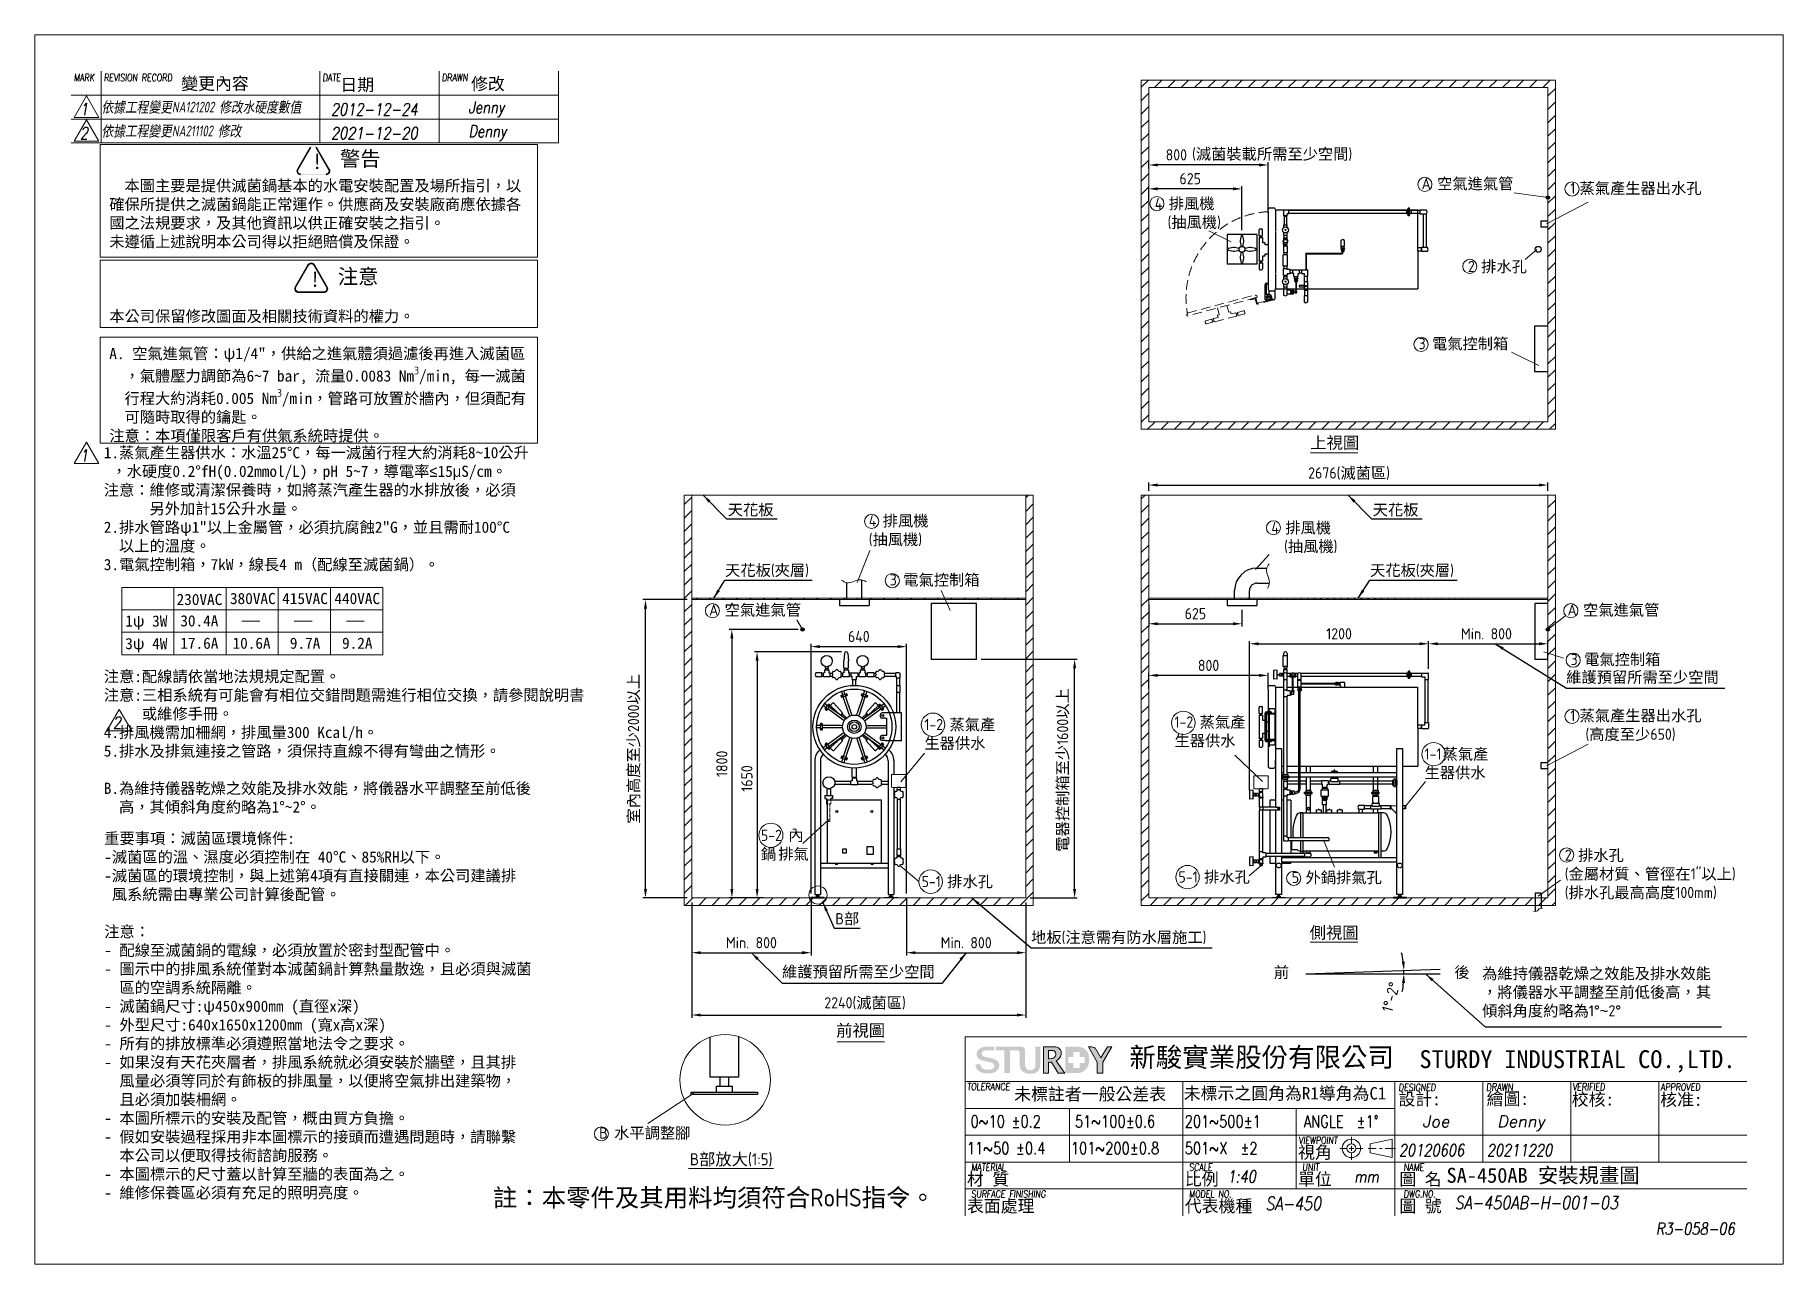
# Model space of a CAD drawing. Header units: millimetres. Extents: x -206117 to -194397, y -22013 to -13773.
import ezdxf

# ---------------------------------------------------------------- set-up
doc = ezdxf.new("R2010")
doc.units = ezdxf.units.MM
doc.linetypes.add('DASHED2', pattern=[9.525, 6.35, -3.175])
doc.linetypes.add('HIDDEN', pattern=[9.525, 6.35, -3.175])
doc.layers.get('0').update_dxf_attribs({"lineweight": 25})
for name, color, linetype, lineweight in [('D', 3, 'Continuous', 13), ('F', 7, 'Continuous', 15), ('H', 2, 'HIDDEN', 15), ('S', 4, 'Continuous', 15), ('T', 4, 'Continuous', 15)]:
    doc.layers.add(name, color=color, linetype=linetype, lineweight=lineweight)
doc.styles.get("Standard").update_dxf_attribs({"font": 'KAIU.TTF'})
doc.styles.add('STU25', font='isocp2.shx')
doc.styles.add('Text', font='romans.shx', dxfattribs={"width": 0.8, "oblique": 10})
doc.dimstyles.new('STU25', dxfattribs={"dimscale": 30, "dimtxt": 2.5, "dimasz": 2, "dimexe": 0.6, "dimexo": 1, "dimgap": 1, "dimtad": 1, "dimdsep": 46, "dimtxsty": 'STU25', "dimcen": 2, "dimazin": 2, "dimtfac": 1, "dimtmove": 0, "dimatfit": 3, "dimfxl": 0, "dimtolj": 1, "dimtzin": 0, "dimarcsym": 0})
doc.dimstyles.new('STU25$7', dxfattribs={"dimscale": 30, "dimtxt": 2.5, "dimasz": 2, "dimexe": 1.25, "dimexo": 0.625, "dimgap": 1, "dimtad": 0, "dimdec": 4, "dimdsep": 46, "dimtxsty": 'STU25', "dimcen": 2.5, "dimazin": 2, "dimtfac": 1, "dimtdec": 4, "dimtmove": 0, "dimatfit": 3, "dimfxl": 0, "dimtolj": 1, "dimtzin": 0, "dimarcsym": 0})
pattern_1 = [(45, (14712.94, -163.02), (-44.90128, 44.90128), [])]

msp = doc.modelspace()

# ---------------------------------------------------------------- texts
at = {"lineweight": -3}
for s, p in [('變更內容', (-205136.659, -14140.328)), ('日期', (-204069.849, -14148.239)), ('修改', (-203193.868, -14141.91))]:
    msp.add_text(s, height=83.0297, dxfattribs=at).set_placement(p)
at = {"insert": (-203047.846, -21508.166), "char_height": 120.00771, "attachment_point": 1, "style": 'STU25'}
msp.add_mtext('{\\f標楷體|b0|i0|c136|p65;註：本零件及其用料均須符合}RoHS{\\f標楷體|b0|i0|c136|p65;指令。}', dxfattribs=at)
at = {"layer": 'D', "color": 4}
msp.add_text('SA-450AB 安裝規畫圖', height=100, dxfattribs=at).set_placement((-196653.494, -21468.47))
at = {"layer": 'D', "color": 11, "attachment_point": 1}
for s, insert, char_height in [('{\\Fisocp2.shx;\\C3;(\\f標楷體|b0|i0|c136|p65;滅菌裝載所需至少空間\\Fisocp2.shx;)}', (-198359.356, -14533.602), 75), ('\\A1;\\P  本圖主要是提供滅菌鍋基本的水電安裝配置及場所指引，以\\P確保所提供之滅菌鍋能正常運作。供應商及安裝廠商應依據各\\P國之法規要求，及其他資訊以供正確安裝之指引。\\P未遵循上述說明本公司得以拒絕賠償及保證。\\P\\P\\P\\P本公司保留修改圖面及相關技術資料的權力。\\P\\PA. 空氣進氣管：ψ1/4"，供給之進氣體須過濾後再進入滅菌區\\P  ，氣體壓力調節為6~7 bar, 流量0.0083 Nm{\\Fisocp2.shx;\\H0.7x;\\S3^ ;}/min, 每一滅菌\\P  行程大約消耗0.005 Nm{\\Fisocp2.shx;\\H0.7x;\\S3^ ;}/min，管路可放置於牆內，但須配有\\P  可隨時取得的鑰匙。\\P注意：本項僅限客戶有供氣系統時提供。', (-205619.103, -14621.131), 75), ('{\\Fisocp2.shx;\\C3;A \\f標楷體|b0|i0|c136|p65;空氣進氣管}', (-196820.243, -14732.488), 75), ('{\\Fisocp2.shx;\\C3;1\\f???|b0|i0|c0|p65; \\f標楷體|b0|i0|c136|p65;蒸氣產生器出水孔\\P  }', (-195823.8, -14763.299), 75), ('{\\Fisocp2.shx;\\C3;2 \\f標楷體|b0|i0|c136|p65;排水孔}', (-196510.256, -15288.651), 75), ('{\\Fisocp2.shx;\\C3;3 \\f標楷體|b0|i0|c136|p65;電氣控制箱}', (-196841.11, -15805.386), 75), ('\\P1.蒸氣產生器供水：水溫25%%DC，每一滅菌行程大約消耗8~10公升\\P ，水硬度0.2%%DfH(0.02mmol/L)，pH 5~7，導電率{\\fAR MingtiM KSC|b0|i0|c129|p49;\\M+3A1C2}15{\\f新細明體|b0|i0|c136|p16;μ}S/cm。\\P注意：維修或清潔保養時，如將蒸汽產生器的水排放後，必須\\P      另外加計15公升水量。\\P2.排水管路ψ1"以上金屬管，必須抗腐蝕2"G，並且需耐100%%DC\\P  以上的溫度。 \\P3.電氣控制箱，7kW，線長4 m（配線至滅菌鍋）。 \\P\\P\\P\\P\\P\\P注意:配線請依當地法規規定配置。\\P{\\fDFKai-SB|b0|i0|c136|p65;注意:三相系統有可能會有相位交錯問題需進行相位交換，請參閱說明書\\P     或維修手冊。}\\P4.排風機需加柵網，排風量300 Kcal/h。\\P5.排水及排氣連接之管路，須保持直線不得有彎曲之情形。\\P\\PB.為維持儀器乾燥之效能及排水效能，將儀器水平調整至前低後\\P  高，其傾斜角度約略為1%%D~2%%D。', (-205655.808, -16411.076), 75), ('上視圖', (-197566.75, -16466.578), 80), ('{\\C3;天花板 }', (-201472.798, -16918.897), 75), ('{\\Fisocp2.shx;\\C3;4 \\f標楷體|b0|i0|c136|p65;排風機\\P\\Fisocp2.shx;(\\f標楷體|b0|i0|c136|p65;抽風機\\Fisocp2.shx;)}', (-200527.054, -16992.912), 75), ('{\\C3;天花板 }', (-197148.637, -16918.897), 75), ('{\\C3;天花板\\Fisocp2.shx;(\\f標楷體|b0|i0|c136|p65;夾層\\Fisocp2.shx;)}', (-201490.286, -17324.693), 75), ('{\\C3;天花板\\Fisocp2.shx;(\\f標楷體|b0|i0|c136|p65;夾層\\Fisocp2.shx;)}', (-197166.125, -17324.693), 75), ('{\\Fisocp2.shx;\\C3;3 \\f標楷體|b0|i0|c136|p65;電氣控制箱}', (-200386.418, -17389.003), 75), ('{\\Fisocp2.shx;\\C3;A \\f標楷體|b0|i0|c136|p65;空氣進氣管}', (-201597.07, -17590.581), 75), ('{\\Fisocp2.shx;\\C3;A \\f標楷體|b0|i0|c136|p65;空氣進氣管}', (-195841.823, -17590.581), 75), ('{\\Fisocp2.shx;\\C3;3 \\f標楷體|b0|i0|c136|p65;電氣控制箱}', (-195821.469, -17922.169), 75), ('{\\C3;維護預留所需至少空間}', (-195851.551, -18040.848), 75), ('{\\Fisocp2.shx;\\C3;1-2\\Fisocp3.shx; \\f標楷體|b0|i0|c136|p65;蒸氣產\\P生器供水}', (-200154.347, -18359.166), 75), ('{\\Fisocp2.shx;\\C3;1-2\\Fisocp3.shx; \\f標楷體|b0|i0|c136|p65;蒸氣產\\P生器供水}', (-198477.279, -18342.071), 75), ('{\\Fisocp2.shx;\\C3;1\\f???|b0|i0|c0|p65; \\f標楷體|b0|i0|c136|p65;蒸氣產生器出水孔\\P  \\Fisocp2.shx;(\\f標楷體|b0|i0|c136|p65;高度至少\\Fisocp2.shx;650)}', (-195823.8, -18298.91), 75), ('{\\Fisocp2.shx;\\C3;1-1\\f???|b0|i0|c0|p65;\\H0.25x; \\f標楷體|b0|i0|c136|p65;\\H4x;蒸氣產\\P生器供水}', (-196800.836, -18556.538), 75), ('{\\Fisocp2.shx;\\C3;5-2 \\f標楷體|b0|i0|c136|p65;內\\P鍋\\H0.24x; \\H4.167x;排氣}', (-201250.324, -19101.706), 75), ('重要事項：滅菌區環境條件:\\P-滅菌區的溫、濕度必須控制在 40%%DC、85%RH以下。\\P-滅菌區的環境控制，與上述第4項有直接關連，本公司建議排\\P 風系統需由專業公司計算後配管。\\P\\P注意：\\P- 配線至滅菌鍋的電線，必須放置於密封型配管中。\\P- 圖示中的排風系統僅對本滅菌鍋計算熱量散逸，且必須與滅菌\\P  區的空調系統隔離。\\P- 滅菌鍋尺寸:ψ450x900mm (直徑x深)\\P- 外型尺寸:640x1650x1200mm (寬x高x深)\\P- 所有的排放標準必須遵照當地法令之要求。\\P- 如果沒有天花夾層者，排風系統就必須安裝於牆壁，且其排\\P  風量必須等同於有飾板的排風量，以便將空氣排出建築物，\\P  且必須加裝柵網。\\P- 本圖所標示的安裝及配管，概由買方負擔。\\P- 假如安裝過程採用非本圖標示的接頭而遭遇問題時，請聯繫\\P  本公司以便取得技術諮詢服務。\\P- 本圖標示的尺寸蓋以計算至牆的表面為之。\\P- 維修保養區必須有充足的照明亮度。', (-205653.183, -19122.073), 75), ('{\\Fisocp2.shx;\\C3;B\\f標楷體|b0|i0|c136|p65;部}', (-200750.96, -19660.611), 75), ('{\\C3;地板\\Fisocp2.shx;(\\f標楷體|b0|i0|c136|p65;注意需有防水層施工\\Fisocp2.shx;)}', (-199438.933, -19785.206), 75), ('側視圖', (-197570.612, -19751.454), 80), ('{\\C3;維護預留所需至少空間}', (-201108.481, -20016.13), 75), ('{\\C3;為維持儀器乾燥之效能及排水效能\\P，將儀器水平調整至前低後高，其\\P傾斜角度約略為\\Fisocp2.shx;1%%D\\f???|b0|i0|c0|p65;~\\Fisocp2.shx;2%%D}', (-196414.817, -20027.873), 75), ('前視圖', (-200745.415, -20407.429), 80), ('{\\Fisocp2.shx;B}部放大{\\Fisocp2.shx;(1:5)}', (-201726.174, -21271.023), 80)]:
    msp.add_mtext(s, dxfattribs=dict(at, insert=insert, char_height=char_height))
at = {"layer": 'D', "color": 11, "attachment_point": 1, "style": 'STU25'}
for s, insert, char_height in [('{\\f標楷體|b0|i0|c136|p65;!}', (-204259.328, -14572.008), 100), ('{\\f標楷體|b0|i0|c136|p65;警告}', (-204072.815, -14552.64), 100), ('{\\C3;4 \\f標楷體|b0|i0|c136|p65;排風機\\P\\Fisocp2.shx;  (\\f標楷體|b0|i0|c136|p65;抽風機\\Fisocp2.shx;)}', (-198609.632, -14866.272), 75), ('{\\f標楷體|b0|i0|c136|p65;注意}', (-204086.998, -15342.336), 100), ('{\\f標楷體|b0|i0|c136|p65;!}', (-204273.511, -15361.705), 100), ('{\\C3;4 \\f標楷體|b0|i0|c136|p65;排風機\\P\\Fisocp2.shx;  (\\f標楷體|b0|i0|c136|p65;抽風機\\Fisocp2.shx;)}', (-197828.036, -17039.444), 75), ('{\\f標楷體|b0|i0|c136|p65;230VAC}', (-205167.723, -17520.189), 75), ('{\\f標楷體|b0|i0|c136|p65;380VAC}', (-204809.839, -17514.004), 75), ('{\\f標楷體|b0|i0|c136|p65;415VAC}', (-204459.839, -17514.004), 75), ('{\\f標楷體|b0|i0|c136|p65;440VAC}', (-204109.839, -17514.004), 75), ('{\\f標楷體|b0|i0|c136|p65;1ψ 3W}', (-205512.158, -17665.155), 75), ('{\\f標楷體|b0|i0|c136|p65;30.4A}', (-205142.78, -17663.558), 75), ('{\\f標楷體|b0|i0|c136|p65;17.6A}', (-205142.78, -17813.558), 75), ('{\\f標楷體|b0|i0|c136|p65;10.6A}', (-204792.78, -17813.558), 75), ('{\\f標楷體|b0|i0|c136|p65;9.7A}', (-204408.484, -17813.558), 75), ('{\\f標楷體|b0|i0|c136|p65;9.2A}', (-204058.484, -17813.558), 75), ('{\\f標楷體|b0|i0|c136|p65;3ψ 4W}', (-205512.158, -17816.228), 75), ('{\\C3;2 \\f標楷體|b0|i0|c136|p65;排水孔\\P\\Fisocp2.shx;(\\f標楷體|b0|i0|c136|p65;金屬材質、管徑在\\Fisocp2.shx;1"\\f標楷體|b0|i0|c136|p65;以上\\Fisocp2.shx;)\\P(\\f標楷體|b0|i0|c136|p65;排水孔最高高度\\Fisocp2.shx;100mm)}', (-195860.515, -19235.157), 75), ('{\\C3;5-1 \\f標楷體|b0|i0|c136|p65;排水孔}', (-200173.049, -19411.41), 75), ('{\\C3;5-1 \\f標楷體|b0|i0|c136|p65;排水孔}', (-198450.638, -19380.864), 75), ('{\\C3;5 \\f標楷體|b0|i0|c136|p65;外鍋排氣孔}', (-197690.697, -19383.918), 75), ('{\\C3;B \\f標楷體|b0|i0|c136|p65;水平調整腳}', (-202334.81, -21097.262), 75)]:
    msp.add_mtext(s, dxfattribs=dict(at, insert=insert, char_height=char_height))
at = {"layer": 'D', "linetype": 'Continuous', "char_height": 75, "width": 218.181, "attachment_point": 1}
for s, insert in [(' 前', (-197861.782, -20019.748)), ('{\\Fisocp2.shx; }後', (-196643.907, -20019.748))]:
    msp.add_mtext(s, dxfattribs=dict(at, insert=insert))
at = {"layer": 'F', "color": 1, "lineweight": 15, "style": 'Text', "oblique": 5, "width": 0.8}
for s, p in [('MARK', (-205856.154, -14083.008)), ('REVISION RECORD', (-205656.154, -14083.008)), ('DATE', (-204189.354, -14083.008)), ('DRAWN', (-203389.354, -14083.008))]:
    msp.add_text(s, height=48, dxfattribs=at).set_placement(p)
at = {"layer": 'T', "lineweight": 20, "style": 'Text', "oblique": 10, "width": 0.8}
for s, height, p in [('1', 80, (-205815.82, -14311.299)), ('2012-12-24', 80, (-204132.943, -14312.397)), ('Jenny', 80, (-203211.647, -14298.353)), ('2', 80, (-205815.82, -14471.299)), ('2021-12-20', 80, (-204132.943, -14472.397)), ('Denny', 80, (-203211.647, -14458.353)), ('1', 80, (-205815.82, -16632.15)), ('2', 80, (-205595.499, -18423.902)), ('20120606', 80, (-196973.266, -21290.5)), ('20211220', 80, (-196383.266, -21290.5)), ('1:40', 80, (-198123.179, -21467.28)), ('mm', 80, (-197272.854, -21467.054)), ('SA-450', 88, (-197868.104, -21651.816)), ('SA-450AB-H-001-03', 88, (-196598.967, -21646.221))]:
    msp.add_text(s, height=height, dxfattribs=at).set_placement(p)
at = {"layer": 'T', "lineweight": 20, "style": 'Text', "oblique": 10}
for s, p in [('Joe', (-196815.649, -21096.8)), ('Denny', (-196313.378, -21096.8))]:
    msp.add_text(s, height=80, dxfattribs=at).set_placement(p)
at = {"layer": 'T', "linetype": 'Continuous', "lineweight": 20, "attachment_point": 1, "style": 'Text'}
for s, insert, char_height in [('{\\fDFKai-SB|b0|i0|c136|p65;依據工程變更\\Fisocp2.shx;NA121202 \\fDFKai-SB|b0|i0|c136|p65;修改水硬度數值}', (-205670.537, -14221.182), 71.9992), ('{\\fDFKai-SB|b0|i0|c136|p65;依據工程變更\\Fisocp2.shx|c136;NA211102 \\fDFKai-SB|b0|i0|c136|p65;修改}', (-205670.537, -14381.182), 71.9992), ('{R3-058-06}', (-195250.015, -21736.035), 80)]:
    msp.add_mtext(s, dxfattribs=dict(at, insert=insert, char_height=char_height))

# ---------------------------------------------------------------- blocks, each defined once
blk = doc.blocks.new('*D1')
at = {"layer": 'D', "color": 0, "linetype": 'Continuous', "lineweight": -2}
for p, q in [((-197974, -18839), (-197974, -17837)), ((-197914, -17855), (-196834, -17855)), ((-196774, -18023), (-196774, -17837))]:
    blk.add_line(p, q, dxfattribs=at)
at = {"layer": 'D', "color": 0}
for points in [[(-197914, -17845), (-197914, -17865), (-197974, -17855)], [(-196834, -17865), (-196834, -17845), (-196774, -17855)]]:
    blk.add_solid(points, dxfattribs=at)
at = {"layer": 'Defpoints', "color": 0}
for p in [(-196774, -17855), (-196774, -18053), (-197974, -18869)]:
    blk.add_point(p, dxfattribs=at)
at = {"layer": 'D', "color": 0, "insert": (-197374, -17788), "char_height": 75, "attachment_point": 5, "style": 'STU25'}
blk.add_mtext('\\A1;{\\Fisocp2.shx;1200}', dxfattribs=at)
blk = doc.blocks.new('*D2')
at = {"layer": 'D', "color": 0, "linetype": 'Continuous', "lineweight": -2}
for p, q in [((-200914, -19529), (-200914, -17856)), ((-200854, -17874), (-200334, -17874)), ((-200274, -19529), (-200274, -17856))]:
    blk.add_line(p, q, dxfattribs=at)
at = {"layer": 'D', "color": 0}
for points in [[(-200854, -17864), (-200854, -17884), (-200914, -17874)], [(-200334, -17884), (-200334, -17864), (-200274, -17874)]]:
    blk.add_solid(points, dxfattribs=at)
at = {"layer": 'Defpoints', "color": 0}
for p in [(-200274, -17874), (-200914, -19559), (-200274, -19559)]:
    blk.add_point(p, dxfattribs=at)
at = {"layer": 'D', "color": 0, "insert": (-200594, -17806), "char_height": 75, "attachment_point": 5, "style": 'STU25'}
blk.add_mtext('\\A1;640', dxfattribs=at)
blk = doc.blocks.new('*D3')
at = {"layer": 'D', "color": 0, "linetype": 'Continuous', "lineweight": -2}
for p, q in [((-200709, -17909), (-201294, -17909)), ((-201276, -17969), (-201276, -19499)), ((-201234, -19559), (-201294, -19559))]:
    blk.add_line(p, q, dxfattribs=at)
at = {"layer": 'D', "color": 0}
for points in [[(-201266, -17969), (-201286, -17969), (-201276, -17909)], [(-201286, -19499), (-201266, -19499), (-201276, -19559)]]:
    blk.add_solid(points, dxfattribs=at)
at = {"layer": 'Defpoints', "color": 0}
for p in [(-200679, -17909), (-201276, -19559), (-201204, -19559)]:
    blk.add_point(p, dxfattribs=at)
at = {"layer": 'D', "color": 0, "insert": (-201344, -18758), "char_height": 75, "attachment_point": 5, "rotation": 90, "style": 'STU25'}
blk.add_mtext('\\A1;{\\Fisocp2.shx;1650}', dxfattribs=at)
blk = doc.blocks.new('*D4')
at = {"layer": 'D', "color": 0, "linetype": 'Continuous', "lineweight": -2}
for start, end in [(7.2317, 12.4634), (349.5366, 354.7683), (0, 2)]:
    blk.add_arc((-197596, -20068), 657, start, end, dxfattribs=at)
at = {"layer": 'D', "color": 0}
for points in [[(-196954, -19986), (-196934, -19985), (-196939, -20045)], [(-196932, -20129), (-196952, -20128), (-196939, -20068)]]:
    blk.add_solid(points, dxfattribs=at)
at = {"layer": 'Defpoints', "color": 0}
for p in [(-196696, -20037), (-197596, -20068), (-197596, -20068), (-196939, -20053), (-196695, -20068)]:
    blk.add_point(p, dxfattribs=at)
at = {"layer": 'D', "color": 0, "insert": (-197027, -20223), "char_height": 75, "attachment_point": 5, "rotation": 74.8445, "style": 'STU25'}
blk.add_mtext('1%%D-2%%D', dxfattribs=at)
blk = doc.blocks.new('*D5')
at = {"layer": 'D', "color": 0, "linetype": 'Continuous', "lineweight": -2}
for p, q in [((-198650, -17589), (-198650, -17739)), ((-198025, -17628), (-198025, -17739)), ((-198590, -17721), (-198085, -17721))]:
    blk.add_line(p, q, dxfattribs=at)
at = {"layer": 'D', "color": 0}
for points in [[(-198590, -17711), (-198590, -17731), (-198650, -17721)], [(-198085, -17731), (-198085, -17711), (-198025, -17721)]]:
    blk.add_solid(points, dxfattribs=at)
at = {"layer": 'Defpoints', "color": 0}
for p in [(-198650, -17559), (-198025, -17598), (-198025, -17721)]:
    blk.add_point(p, dxfattribs=at)
at = {"layer": 'D', "color": 0, "insert": (-198337, -17653), "char_height": 75, "attachment_point": 5, "style": 'STU25'}
blk.add_mtext('\\A1;625', dxfattribs=at)
blk = doc.blocks.new('*D6')
at = {"layer": 'D', "color": 0, "linetype": 'Continuous', "lineweight": -2}
for p, q in [((-198650, -14885), (-198650, -14787)), ((-198085, -14805), (-198590, -14805)), ((-198025, -15081), (-198025, -14787))]:
    blk.add_line(p, q, dxfattribs=at)
at = {"layer": 'D', "color": 0}
for points in [[(-198590, -14795), (-198590, -14815), (-198650, -14805)], [(-198085, -14815), (-198085, -14795), (-198025, -14805)]]:
    blk.add_solid(points, dxfattribs=at)
at = {"layer": 'Defpoints', "color": 0}
for p in [(-198650, -14805), (-198650, -14915), (-198025, -15111)]:
    blk.add_point(p, dxfattribs=at)
at = {"layer": 'D', "color": 0, "insert": (-198372, -14737), "char_height": 75, "attachment_point": 5, "style": 'STU25'}
blk.add_mtext('\\A1;625', dxfattribs=at)
blk = doc.blocks.new('*D7')
at = {"layer": 'D', "color": 0, "lineweight": -2}
for p, q in [((-201714, -19589), (-201714, -20362)), ((-199474, -19589), (-199474, -20362)), ((-201654, -20344), (-199534, -20344))]:
    blk.add_line(p, q, dxfattribs=at)
at = {"layer": 'D', "color": 0}
for points in [[(-201654, -20334), (-201654, -20354), (-201714, -20344)], [(-199534, -20354), (-199534, -20334), (-199474, -20344)]]:
    blk.add_solid(points, dxfattribs=at)
at = {"layer": 'Defpoints', "color": 0}
for p in [(-201714, -19559), (-199474, -19559), (-199474, -20344)]:
    blk.add_point(p, dxfattribs=at)
at = {"layer": 'D', "color": 0, "insert": (-200552, -20266), "char_height": 75, "attachment_point": 5, "style": 'STU25'}
blk.add_mtext('\\A1;2240({\\f標楷體|b0|i0|c136|p65;滅菌區})', dxfattribs=at)
blk = doc.blocks.new('*D8')
at = {"layer": 'D', "color": 0, "lineweight": -2}
for p, q in [((-201744, -17559), (-202042, -17559)), ((-202024, -19499), (-202024, -17619)), ((-201744, -19559), (-202042, -19559))]:
    blk.add_line(p, q, dxfattribs=at)
at = {"layer": 'D', "color": 0}
for points in [[(-202014, -17619), (-202034, -17619), (-202024, -17559)], [(-202034, -19499), (-202014, -19499), (-202024, -19559)]]:
    blk.add_solid(points, dxfattribs=at)
at = {"layer": 'Defpoints', "color": 0}
for p in [(-202024, -17559), (-201714, -17559), (-201714, -19559)]:
    blk.add_point(p, dxfattribs=at)
at = {"layer": 'D', "color": 0, "insert": (-202100, -18559), "char_height": 75, "attachment_point": 5, "rotation": 90, "style": 'STU25'}
blk.add_mtext('\\A1;{\\f標楷體|b0|i0|c136|p65;室內高度至少}2000{\\f標楷體|b0|i0|c136|p65;以上}', dxfattribs=at)
blk = doc.blocks.new('*D9')
at = {"layer": 'D', "color": 0, "lineweight": -2}
for p, q in [((-199774, -17959), (-199129, -17959)), ((-199147, -19499), (-199147, -18019)), ((-199444, -19559), (-199129, -19559))]:
    blk.add_line(p, q, dxfattribs=at)
at = {"layer": 'D', "color": 0}
for points in [[(-199137, -18019), (-199157, -18019), (-199147, -17959)], [(-199157, -19499), (-199137, -19499), (-199147, -19559)]]:
    blk.add_solid(points, dxfattribs=at)
at = {"layer": 'Defpoints', "color": 0}
for p in [(-199804, -17959), (-199147, -17959), (-199474, -19559)]:
    blk.add_point(p, dxfattribs=at)
at = {"layer": 'D', "color": 0, "insert": (-199223, -18701), "char_height": 75, "attachment_point": 5, "rotation": 90, "style": 'STU25'}
blk.add_mtext('\\A1;{\\f標楷體|b0|i0|c136|p65;電器控制箱至少}1600{\\f標楷體|b0|i0|c136|p65;以上}', dxfattribs=at)
blk = doc.blocks.new('*D10')
at = {"layer": 'D', "color": 0, "lineweight": -2}
for p, q in [((-200914, -19559), (-200914, -19944)), ((-201714, -19589), (-201714, -19944)), ((-201654, -19926), (-200974, -19926))]:
    blk.add_line(p, q, dxfattribs=at)
at = {"layer": 'D', "color": 0}
for points in [[(-201654, -19916), (-201654, -19936), (-201714, -19926)], [(-200974, -19936), (-200974, -19916), (-200914, -19926)]]:
    blk.add_solid(points, dxfattribs=at)
at = {"layer": 'Defpoints', "color": 0}
for p in [(-201714, -19559), (-200914, -19529), (-200914, -19926)]:
    blk.add_point(p, dxfattribs=at)
at = {"layer": 'D', "color": 0, "insert": (-201314, -19859), "char_height": 75, "attachment_point": 5, "style": 'STU25'}
blk.add_mtext('\\A1;Min. 800', dxfattribs=at)
blk = doc.blocks.new('*D11')
at = {"layer": 'D', "color": 0, "lineweight": -2}
for p, q in [((-200274, -19559), (-200274, -19944)), ((-199474, -19589), (-199474, -19944)), ((-200214, -19926), (-199534, -19926))]:
    blk.add_line(p, q, dxfattribs=at)
at = {"layer": 'D', "color": 0}
for points in [[(-200214, -19916), (-200214, -19936), (-200274, -19926)], [(-199534, -19936), (-199534, -19916), (-199474, -19926)]]:
    blk.add_solid(points, dxfattribs=at)
at = {"layer": 'Defpoints', "color": 0}
for p in [(-200274, -19529), (-199474, -19559), (-199474, -19926)]:
    blk.add_point(p, dxfattribs=at)
at = {"layer": 'D', "color": 0, "insert": (-199874, -19859), "char_height": 75, "attachment_point": 5, "style": 'STU25'}
blk.add_mtext('\\A1;Min. 800', dxfattribs=at)
blk = doc.blocks.new('*D12')
at = {"layer": 'D', "color": 0, "lineweight": -2}
for p, q in [((-201001, -17759), (-201463, -17759)), ((-201445, -17819), (-201445, -19499)), ((-201234, -19559), (-201463, -19559))]:
    blk.add_line(p, q, dxfattribs=at)
at = {"layer": 'D', "color": 0}
for points in [[(-201435, -17819), (-201455, -17819), (-201445, -17759)], [(-201455, -19499), (-201435, -19499), (-201445, -19559)]]:
    blk.add_solid(points, dxfattribs=at)
at = {"layer": 'Defpoints', "color": 0}
for p in [(-200971, -17759), (-201445, -19559), (-201204, -19559)]:
    blk.add_point(p, dxfattribs=at)
at = {"layer": 'D', "color": 0, "insert": (-201512, -18660), "char_height": 75, "attachment_point": 5, "rotation": 90, "style": 'STU25'}
blk.add_mtext('\\A1;1800', dxfattribs=at)
blk = doc.blocks.new('*D13')
at = {"layer": 'D', "color": 0, "lineweight": -2}
for p, q in [((-196774, -18023), (-196774, -17837)), ((-196714, -17855), (-196034, -17855)), ((-195974, -17965), (-195974, -17837))]:
    blk.add_line(p, q, dxfattribs=at)
at = {"layer": 'D', "color": 0}
for points in [[(-196714, -17845), (-196714, -17865), (-196774, -17855)], [(-196034, -17865), (-196034, -17845), (-195974, -17855)]]:
    blk.add_solid(points, dxfattribs=at)
at = {"layer": 'Defpoints', "color": 0}
for p in [(-195974, -17855), (-195974, -17995), (-196774, -18053)]:
    blk.add_point(p, dxfattribs=at)
at = {"layer": 'D', "color": 0, "insert": (-196386, -17788), "char_height": 75, "attachment_point": 5, "style": 'STU25'}
blk.add_mtext('\\A1;{\\Fisocp2.shx;Min. 800}', dxfattribs=at)
blk = doc.blocks.new('*D14')
at = {"layer": 'D', "color": 0, "lineweight": -2}
for p, q in [((-198650, -16829), (-198650, -16773)), ((-198590, -16791), (-196034, -16791)), ((-195974, -16829), (-195974, -16773))]:
    blk.add_line(p, q, dxfattribs=at)
at = {"layer": 'D', "color": 0}
for points in [[(-198590, -16781), (-198590, -16801), (-198650, -16791)], [(-196034, -16801), (-196034, -16781), (-195974, -16791)]]:
    blk.add_solid(points, dxfattribs=at)
at = {"layer": 'Defpoints', "color": 0}
for p in [(-198650, -16859), (-195974, -16791), (-195974, -16859)]:
    blk.add_point(p, dxfattribs=at)
at = {"layer": 'D', "color": 0, "insert": (-197307, -16714), "char_height": 75, "attachment_point": 5, "style": 'STU25'}
blk.add_mtext('\\A1;2676({\\f標楷體|b0|i0|c136|p65;滅菌區})', dxfattribs=at)
blk = doc.blocks.new('*D15')
at = {"layer": 'D', "color": 0, "lineweight": -2}
for p, q in [((-198650, -14669), (-198650, -14627)), ((-197910, -14645), (-198590, -14645)), ((-197850, -14964), (-197850, -14627))]:
    blk.add_line(p, q, dxfattribs=at)
at = {"layer": 'D', "color": 0}
for points in [[(-198590, -14635), (-198590, -14655), (-198650, -14645)], [(-197910, -14655), (-197910, -14635), (-197850, -14645)]]:
    blk.add_solid(points, dxfattribs=at)
at = {"layer": 'Defpoints', "color": 0}
for p in [(-198650, -14645), (-198650, -14699), (-197850, -14994)]:
    blk.add_point(p, dxfattribs=at)
at = {"layer": 'D', "color": 0, "insert": (-198465, -14577), "char_height": 75, "attachment_point": 5, "style": 'STU25'}
blk.add_mtext('\\A1;800', dxfattribs=at)
blk = doc.blocks.new('*D16')
at = {"layer": 'D', "color": 0, "lineweight": -2}
for p, q in [((-198650, -18158), (-198650, -18049)), ((-197910, -18067), (-198590, -18067)), ((-197850, -18158), (-197850, -18049))]:
    blk.add_line(p, q, dxfattribs=at)
at = {"layer": 'D', "color": 0}
for points in [[(-198590, -18057), (-198590, -18077), (-198650, -18067)], [(-197910, -18077), (-197910, -18057), (-197850, -18067)]]:
    blk.add_solid(points, dxfattribs=at)
at = {"layer": 'Defpoints', "color": 0}
for p in [(-198650, -18067), (-198650, -18188), (-197850, -18188)]:
    blk.add_point(p, dxfattribs=at)
at = {"layer": 'D', "color": 0, "insert": (-198249, -18000), "char_height": 75, "attachment_point": 5, "style": 'STU25'}
blk.add_mtext('\\A1;800', dxfattribs=at)
blk = doc.blocks.new('新駿LOGO')
at = {"layer": 'F'}
h = blk.add_hatch(color=256, dxfattribs=at)
edge = h.paths.add_edge_path()
edge.add_spline(control_points=[(-529.05, -442.14), (-529.05, -442.31), (-529.02, -442.45), (-528.95, -442.56), (-528.89, -442.68), (-528.8, -442.78), (-528.69, -442.85), (-528.57, -442.93), (-528.44, -442.98), (-528.29, -443.01), (-528.15, -443.05), (-527.99, -443.07), (-527.81, -443.07), (-527.62, -443.07), (-527.47, -443.05), (-527.33, -443.01), (-527.2, -442.97), (-527.09, -442.92), (-527.01, -442.86), (-526.93, -442.8), (-526.87, -442.73), (-526.83, -442.65), (-526.8, -442.57), (-526.78, -442.49), (-526.78, -442.41), (-526.78, -442.25), (-526.82, -442.13), (-526.91, -442.05), (-526.99, -441.97), (-527.08, -441.91), (-527.18, -441.88), (-527.36, -441.83), (-527.56, -441.77), (-527.79, -441.72), (-528.02, -441.67), (-528.3, -441.61), (-528.64, -441.53), (-528.85, -441.48), (-529.02, -441.41), (-529.16, -441.34), (-529.3, -441.26), (-529.41, -441.17), (-529.5, -441.07), (-529.58, -440.98), (-529.64, -440.87), (-529.67, -440.77), (-529.7, -440.66), (-529.72, -440.55), (-529.72, -440.43), (-529.72, -440.22), (-529.67, -440.03), (-529.57, -439.87), (-529.46, -439.71), (-529.33, -439.58), (-529.16, -439.47), (-528.99, -439.37), (-528.85, -439.31), (-528.64, -439.26), (-528.43, -439.21), (-528.13, -439.2), (-527.91, -439.2), (-527.66, -439.2), (-526.73, -439.2), (-526.73, -439.2), (-526.73, -439.2), (-526.73, -439.81), (-526.73, -439.81), (-526.73, -439.81), (-528.14, -439.8), (-528.28, -439.83), (-528.39, -439.85), (-528.48, -439.86), (-528.56, -439.9), (-528.65, -439.94), (-528.72, -440), (-528.78, -440.07), (-528.84, -440.14), (-528.87, -440.23), (-528.87, -440.34), (-528.87, -440.5), (-528.81, -440.62), (-528.7, -440.7), (-528.6, -440.79), (-528.46, -440.85), (-528.28, -440.9), (-528.27, -440.9), (-528.19, -440.92), (-528.07, -440.95), (-527.94, -440.98), (-527.8, -441.01), (-527.65, -441.05), (-527.49, -441.09), (-527.34, -441.12), (-527.19, -441.16), (-527.04, -441.19), (-526.94, -441.21), (-526.87, -441.23), (-526.71, -441.27), (-526.58, -441.34), (-526.46, -441.41), (-526.34, -441.49), (-526.24, -441.58), (-526.16, -441.67), (-526.08, -441.77), (-526.02, -441.88), (-525.98, -441.99), (-525.94, -442.1), (-525.92, -442.22), (-525.92, -442.33), (-525.92, -442.57), (-525.98, -442.78), (-526.09, -442.95), (-526.2, -443.12), (-526.35, -443.26), (-526.53, -443.37), (-526.71, -443.48), (-526.92, -443.55), (-527.15, -443.61), (-527.39, -443.66), (-527.62, -443.68), (-527.87, -443.68), (-528.14, -443.68), (-528.41, -443.65), (-528.65, -443.59), (-528.9, -443.53), (-529.11, -443.44), (-529.3, -443.31), (-529.48, -443.19), (-529.63, -443.03), (-529.74, -442.83), (-529.84, -442.64), (-529.9, -442.41), (-529.91, -442.14), (-529.91, -442.14), (-529.05, -442.14), (-529.05, -442.14)], knot_values=[0, 0, 0, 0, 1, 1, 1, 2, 2, 2, 3, 3, 3, 4, 4, 4, 5, 5, 5, 6, 6, 6, 7, 7, 7, 8, 8, 8, 9, 9, 9, 10, 10, 10, 11, 11, 11, 12, 12, 12, 13, 13, 13, 14, 14, 14, 15, 15, 15, 16, 16, 16, 17, 17, 17, 18, 18, 18, 19, 19, 19, 20, 20, 20, 21, 21, 21, 22, 22, 22, 23, 23, 23, 24, 24, 24, 25, 25, 25, 26, 26, 26, 27, 27, 27, 28, 28, 28, 29, 29, 29, 30, 30, 30, 31, 31, 31, 32, 32, 32, 33, 33, 33, 34, 34, 34, 35, 35, 35, 36, 36, 36, 37, 37, 37, 38, 38, 38, 39, 39, 39, 40, 40, 40, 41, 41, 41, 42, 42, 42, 43, 43, 43, 44, 44, 44, 45, 45, 45, 45], degree=3, periodic=0)
edge = h.paths.add_edge_path()
edge.add_spline(control_points=[(-522.53, -440.14), (-522.54, -440.04), (-522.57, -439.94), (-522.63, -439.9), (-522.77, -439.79), (-522.9, -439.81), (-522.9, -439.81), (-522.9, -439.81), (-523.02, -439.81), (-523.02, -439.81), (-523.02, -439.81), (-524.14, -439.81), (-524.14, -439.81), (-524.14, -439.81), (-524.14, -443.62), (-524.14, -443.62), (-524.14, -443.62), (-525.06, -443.62), (-525.06, -443.62), (-525.06, -443.62), (-525.06, -439.81), (-525.06, -439.81), (-525.06, -439.81), (-526.47, -439.81), (-526.47, -439.81), (-526.47, -439.81), (-526.47, -439.2), (-526.47, -439.2), (-526.47, -439.2), (-522.39, -439.2), (-522.39, -439.2)], knot_values=[5.578051, 5.578051, 5.578051, 5.578051, 6, 6, 6, 7, 7, 7, 8, 8, 8, 9, 9, 9, 10, 10, 10, 11, 11, 11, 12, 12, 12, 13, 13, 13, 14, 14, 14, 15, 15, 15, 15], degree=3, periodic=0)
edge.add_spline(control_points=[(-522.4, -439.2), (-522.31, -439.2), (-522.22, -439.2), (-522.22, -439.2), (-522.22, -439.2), (-521.96, -439.19), (-521.76, -439.41), (-521.58, -439.61), (-521.61, -439.85), (-521.61, -439.85), (-521.61, -439.85), (-521.61, -441.92), (-521.61, -441.92), (-521.61, -442.41), (-521.52, -442.73), (-521.36, -442.89), (-521.19, -443.05), (-520.97, -443.13), (-520.71, -443.13), (-520.45, -443.13), (-520.24, -443.05), (-520.09, -442.89), (-519.93, -442.74), (-519.86, -442.43), (-519.86, -441.98), (-519.86, -441.98), (-519.86, -439.2), (-519.86, -439.2), (-519.86, -439.2), (-519.05, -439.2), (-519.05, -439.2), (-519.05, -439.2), (-519.05, -441.92), (-519.05, -441.92), (-519.05, -442.43), (-519.12, -442.8), (-519.25, -443.02), (-519.38, -443.24), (-519.56, -443.42), (-519.8, -443.54), (-520.05, -443.67), (-520.35, -443.74), (-520.73, -443.74), (-521.09, -443.74), (-521.41, -443.68), (-521.67, -443.56), (-521.93, -443.44), (-522.14, -443.26), (-522.3, -443.03), (-522.45, -442.8), (-522.53, -442.42), (-522.53, -441.91), (-522.53, -441.91), (-522.53, -440.92), (-522.53, -440.14)], knot_values=[0.44538, 0.44538, 0.44538, 0.44538, 1, 1, 1, 2, 2, 2, 3, 3, 3, 4, 4, 4, 5, 5, 5, 6, 6, 6, 7, 7, 7, 8, 8, 8, 9, 9, 9, 10, 10, 10, 11, 11, 11, 12, 12, 12, 13, 13, 13, 14, 14, 14, 15, 15, 15, 16, 16, 16, 17, 17, 17, 17.603917, 17.603917, 17.603917, 17.603917], degree=3, periodic=0)
h = blk.add_hatch(color=256, dxfattribs=at)
edge = h.paths.add_edge_path()
edge.add_spline(control_points=[(-526.47, -439.2), (-526.47, -439.2), (-526.47, -439.81), (-526.47, -439.81)], knot_values=[-14, -14, -14, -14, -13, -13, -13, -13], degree=3, periodic=0)
edge.add_spline(control_points=[(-526.47, -439.81), (-526.47, -439.81), (-525.06, -439.81), (-525.06, -439.81)], knot_values=[-13, -13, -13, -13, -12, -12, -12, -12], degree=3, periodic=0)
edge.add_spline(control_points=[(-525.06, -439.81), (-525.06, -439.81), (-525.06, -443.62), (-525.06, -443.62)], knot_values=[-12, -12, -12, -12, -11, -11, -11, -11], degree=3, periodic=0)
edge.add_spline(control_points=[(-525.06, -443.62), (-525.06, -443.62), (-524.14, -443.62), (-524.14, -443.62)], knot_values=[-11, -11, -11, -11, -10, -10, -10, -10], degree=3, periodic=0)
edge.add_spline(control_points=[(-524.14, -443.62), (-524.14, -443.62), (-524.14, -439.81), (-524.14, -439.81)], knot_values=[-10, -10, -10, -10, -9, -9, -9, -9], degree=3, periodic=0)
edge.add_spline(control_points=[(-524.14, -439.81), (-524.14, -439.81), (-523.02, -439.81), (-523.02, -439.81)], knot_values=[-9, -9, -9, -9, -8, -8, -8, -8], degree=3, periodic=0)
edge.add_spline(control_points=[(-523.02, -439.81), (-523.02, -439.81), (-522.9, -439.81), (-522.9, -439.81)], knot_values=[-8, -8, -8, -8, -7, -7, -7, -7], degree=3, periodic=0)
edge.add_spline(control_points=[(-522.9, -439.81), (-522.9, -439.81), (-522.77, -439.79), (-522.63, -439.9)], knot_values=[-7, -7, -7, -7, -6, -6, -6, -6], degree=3, periodic=0)
edge.add_spline(control_points=[(-522.63, -439.9), (-522.57, -439.94), (-522.54, -440.04), (-522.53, -440.14)], knot_values=[-6, -6, -6, -6, -5.578051, -5.578051, -5.578051, -5.578051], degree=3, periodic=0)
edge.add_spline(control_points=[(-522.53, -440.14), (-522.53, -440.92), (-522.53, -441.91), (-522.53, -441.91)], knot_values=[-17.603917, -17.603917, -17.603917, -17.603917, -17, -17, -17, -17], degree=3, periodic=0)
edge.add_spline(control_points=[(-522.53, -441.91), (-522.53, -442.42), (-522.45, -442.8), (-522.3, -443.03)], knot_values=[-17, -17, -17, -17, -16, -16, -16, -16], degree=3, periodic=0)
edge.add_spline(control_points=[(-522.3, -443.03), (-522.14, -443.26), (-521.93, -443.44), (-521.67, -443.56)], knot_values=[-16, -16, -16, -16, -15, -15, -15, -15], degree=3, periodic=0)
edge.add_spline(control_points=[(-521.67, -443.56), (-521.41, -443.68), (-521.09, -443.74), (-520.73, -443.74)], knot_values=[-15, -15, -15, -15, -14, -14, -14, -14], degree=3, periodic=0)
edge.add_spline(control_points=[(-520.73, -443.74), (-520.35, -443.74), (-520.05, -443.67), (-519.8, -443.54)], knot_values=[-14, -14, -14, -14, -13, -13, -13, -13], degree=3, periodic=0)
edge.add_spline(control_points=[(-519.8, -443.54), (-519.56, -443.42), (-519.38, -443.24), (-519.25, -443.02)], knot_values=[-13, -13, -13, -13, -12, -12, -12, -12], degree=3, periodic=0)
edge.add_spline(control_points=[(-519.25, -443.02), (-519.12, -442.8), (-519.05, -442.43), (-519.05, -441.92)], knot_values=[-12, -12, -12, -12, -11, -11, -11, -11], degree=3, periodic=0)
edge.add_spline(control_points=[(-519.05, -441.92), (-519.05, -441.92), (-519.05, -439.2), (-519.05, -439.2)], knot_values=[-11, -11, -11, -11, -10, -10, -10, -10], degree=3, periodic=0)
edge.add_spline(control_points=[(-519.05, -439.2), (-519.05, -439.2), (-519.86, -439.2), (-519.86, -439.2)], knot_values=[-10, -10, -10, -10, -9, -9, -9, -9], degree=3, periodic=0)
edge.add_spline(control_points=[(-519.86, -439.2), (-519.86, -439.2), (-519.86, -441.98), (-519.86, -441.98)], knot_values=[-9, -9, -9, -9, -8, -8, -8, -8], degree=3, periodic=0)
edge.add_spline(control_points=[(-519.86, -441.98), (-519.86, -442.43), (-519.93, -442.74), (-520.09, -442.89)], knot_values=[-8, -8, -8, -8, -7, -7, -7, -7], degree=3, periodic=0)
edge.add_spline(control_points=[(-520.09, -442.89), (-520.24, -443.05), (-520.45, -443.13), (-520.71, -443.13)], knot_values=[-7, -7, -7, -7, -6, -6, -6, -6], degree=3, periodic=0)
edge.add_spline(control_points=[(-520.71, -443.13), (-520.97, -443.13), (-521.19, -443.05), (-521.36, -442.89)], knot_values=[-6, -6, -6, -6, -5, -5, -5, -5], degree=3, periodic=0)
edge.add_spline(control_points=[(-521.36, -442.89), (-521.52, -442.73), (-521.61, -442.41), (-521.61, -441.92)], knot_values=[-5, -5, -5, -5, -4, -4, -4, -4], degree=3, periodic=0)
edge.add_spline(control_points=[(-521.61, -441.92), (-521.61, -441.92), (-521.61, -439.85), (-521.61, -439.85)], knot_values=[-4, -4, -4, -4, -3, -3, -3, -3], degree=3, periodic=0)
edge.add_spline(control_points=[(-521.61, -439.85), (-521.61, -439.85), (-521.61, -439.85), (-521.61, -439.85)], knot_values=[-3, -3, -3, -3, -2.999949, -2.999949, -2.999949, -2.999949], degree=3, periodic=0)
edge.add_spline(control_points=[(-521.61, -439.85), (-521.61, -439.85), (-521.58, -439.61), (-521.76, -439.41)], knot_values=[-2.999949, -2.999949, -2.999949, -2.999949, -2, -2, -2, -2], degree=3, periodic=0)
edge.add_spline(control_points=[(-521.76, -439.41), (-521.96, -439.19), (-522.22, -439.2), (-522.22, -439.2)], knot_values=[-2, -2, -2, -2, -1, -1, -1, -1], degree=3, periodic=0)
edge.add_spline(control_points=[(-522.22, -439.2), (-522.22, -439.2), (-526.47, -439.2), (-526.47, -439.2)], knot_values=[-15, -15, -15, -15, -14, -14, -14, -14], degree=3, periodic=0)
h = blk.add_hatch(color=256, dxfattribs=at)
edge = h.paths.add_edge_path()
edge.add_spline(control_points=[(-518.54, -443.62), (-518.54, -443.62), (-518.54, -439.2), (-518.54, -439.2), (-518.54, -439.2), (-516.88, -439.2), (-516.88, -439.2), (-516.55, -439.2), (-516.29, -439.25), (-516.11, -439.33), (-515.93, -439.41), (-515.79, -439.54), (-515.69, -439.72), (-515.59, -439.89), (-515.54, -440.08), (-515.54, -440.3), (-515.54, -440.56), (-515.61, -440.8), (-515.76, -441.03), (-515.91, -441.26), (-516.12, -441.44), (-516.39, -441.56), (-516.39, -441.56), (-514.95, -443.62), (-514.95, -443.62), (-514.95, -443.62), (-516.07, -443.62), (-516.07, -443.62), (-516.07, -443.62), (-517.17, -441.81), (-517.17, -441.81), (-517.17, -441.81), (-517.67, -441.81), (-517.67, -441.81), (-517.67, -441.81), (-517.67, -443.62), (-517.67, -443.62), (-517.67, -443.62), (-518.54, -443.62), (-518.54, -443.62)], knot_values=[0, 0, 0, 0, 1, 1, 1, 2, 2, 2, 3, 3, 3, 4, 4, 4, 5, 5, 5, 6, 6, 6, 7, 7, 7, 8, 8, 8, 9, 9, 9, 10, 10, 10, 11, 11, 11, 12, 12, 12, 13, 13, 13, 13], degree=3, periodic=1)
edge = h.paths.add_edge_path(flags=16)
edge.add_spline(control_points=[(-517.67, -441.21), (-517.67, -441.21), (-517.46, -441.21), (-517.46, -441.21), (-517.08, -441.21), (-516.82, -441.13), (-516.68, -440.96), (-516.53, -440.8), (-516.46, -440.61), (-516.46, -440.4), (-516.46, -440.22), (-516.52, -440.08), (-516.63, -439.97), (-516.75, -439.86), (-516.99, -439.81), (-517.35, -439.81), (-517.35, -439.81), (-517.67, -439.81), (-517.67, -439.81), (-517.67, -439.81), (-517.67, -441.21), (-517.67, -441.21)], knot_values=[0, 0, 0, 0, 1, 1, 1, 2, 2, 2, 3, 3, 3, 4, 4, 4, 5, 5, 5, 6, 6, 6, 7, 7, 7, 7], degree=3, periodic=1)
h = blk.add_hatch(color=256, dxfattribs=at)
edge = h.paths.add_edge_path()
edge.add_spline(control_points=[(-514.87, -443.62), (-514.87, -443.62), (-513.05, -443.62), (-513.05, -443.62)], knot_values=[-9, -9, -9, -9, -8, -8, -8, -8], degree=3, periodic=0)
edge.add_spline(control_points=[(-513.05, -443.62), (-512.51, -443.62), (-512.09, -443.52), (-511.79, -443.32)], knot_values=[-8, -8, -8, -8, -7, -7, -7, -7], degree=3, periodic=0)
edge.add_spline(control_points=[(-511.79, -443.32), (-511.48, -443.12), (-511.25, -442.85), (-511.09, -442.5)], knot_values=[-7, -7, -7, -7, -6, -6, -6, -6], degree=3, periodic=0)
edge.add_spline(control_points=[(-511.09, -442.5), (-510.93, -442.15), (-510.85, -441.76), (-510.85, -441.32)], knot_values=[-6, -6, -6, -6, -5, -5, -5, -5], degree=3, periodic=0)
edge.add_spline(control_points=[(-510.85, -441.32), (-510.85, -440.87), (-510.93, -440.49), (-511.1, -440.17)], knot_values=[-5, -5, -5, -5, -4, -4, -4, -4], degree=3, periodic=0)
edge.add_spline(control_points=[(-511.1, -440.17), (-511.27, -439.85), (-511.49, -439.61), (-511.78, -439.45)], knot_values=[-4, -4, -4, -4, -3, -3, -3, -3], degree=3, periodic=0)
edge.add_spline(control_points=[(-511.78, -439.45), (-512.06, -439.29), (-512.46, -439.2), (-512.97, -439.2)], knot_values=[-3, -3, -3, -3, -2, -2, -2, -2], degree=3, periodic=0)
edge.add_spline(control_points=[(-512.97, -439.2), (-512.97, -439.2), (-514.87, -439.2), (-514.87, -439.2)], knot_values=[-2, -2, -2, -2, -1, -1, -1, -1], degree=3, periodic=0)
edge.add_spline(control_points=[(-514.87, -439.2), (-514.87, -439.2), (-514.87, -443.62), (-514.87, -443.62)], knot_values=[-1, -1, -1, -1, 0, 0, 0, 0], degree=3, periodic=0)
h.paths.add_polyline_path([(-514.34, -441.95), (-514.34, -440.92), (-513.51, -440.92), (-513.51, -440.07), (-512.48, -440.07), (-512.48, -440.92), (-511.64, -440.92), (-511.64, -441.95), (-512.48, -441.95), (-512.48, -442.77), (-513.51, -442.77), (-513.51, -441.95)], flags=16)
h = blk.add_hatch(color=256, dxfattribs=at)
edge = h.paths.add_edge_path()
edge.add_spline(control_points=[(-509.51, -443.62), (-509.51, -443.62), (-509.51, -441.77), (-509.51, -441.77), (-509.51, -441.77), (-511, -439.2), (-511, -439.2), (-511, -439.2), (-510.64, -439.2), (-510.64, -439.2), (-510.64, -439.2), (-510.3, -439.19), (-510.04, -439.32), (-509.79, -439.45), (-509.71, -439.68), (-509.71, -439.68), (-509.71, -439.68), (-508.9, -441.07), (-508.9, -441.07), (-508.9, -441.07), (-507.78, -439.2), (-507.78, -439.2), (-507.78, -439.2), (-507.05, -439.2), (-507.05, -439.2), (-507.05, -439.2), (-508.59, -441.77), (-508.59, -441.77), (-508.59, -441.77), (-508.59, -443.62), (-508.59, -443.62), (-508.59, -443.62), (-509.51, -443.62), (-509.51, -443.62)], knot_values=[0, 0, 0, 0, 1, 1, 1, 2, 2, 2, 3, 3, 3, 4, 4, 4, 5, 5, 5, 6, 6, 6, 7, 7, 7, 8, 8, 8, 9, 9, 9, 10, 10, 10, 11, 11, 11, 11], degree=3, periodic=1)
at = {"layer": 'F', "lineweight": 0}
for points, knots in [([(-518.54, -443.62), (-518.54, -443.62), (-518.54, -439.2), (-518.54, -439.2), (-518.54, -439.2), (-516.88, -439.2), (-516.88, -439.2), (-516.55, -439.2), (-516.29, -439.25), (-516.11, -439.33), (-515.93, -439.41), (-515.79, -439.54), (-515.69, -439.72), (-515.59, -439.89), (-515.54, -440.08), (-515.54, -440.3), (-515.54, -440.56), (-515.61, -440.8), (-515.76, -441.03), (-515.91, -441.26), (-516.12, -441.44), (-516.39, -441.56), (-516.39, -441.56), (-514.95, -443.62), (-514.95, -443.62), (-514.95, -443.62), (-516.07, -443.62), (-516.07, -443.62), (-516.07, -443.62), (-517.17, -441.81), (-517.17, -441.81), (-517.17, -441.81), (-517.67, -441.81), (-517.67, -441.81), (-517.67, -441.81), (-517.67, -443.62), (-517.67, -443.62), (-517.67, -443.62), (-518.54, -443.62), (-518.54, -443.62)], [0, 0, 0, 0, 1, 1, 1, 2, 2, 2, 3, 3, 3, 4, 4, 4, 5, 5, 5, 6, 6, 6, 7, 7, 7, 8, 8, 8, 9, 9, 9, 10, 10, 10, 11, 11, 11, 12, 12, 12, 13, 13, 13, 13]), ([(-509.51, -443.62), (-509.51, -443.62), (-509.51, -441.77), (-509.51, -441.77), (-509.51, -441.77), (-511, -439.2), (-511, -439.2), (-511, -439.2), (-510.64, -439.2), (-510.64, -439.2), (-510.64, -439.2), (-510.3, -439.19), (-510.04, -439.32), (-509.79, -439.45), (-509.71, -439.68), (-509.71, -439.68), (-509.71, -439.68), (-508.9, -441.07), (-508.9, -441.07), (-508.9, -441.07), (-507.78, -439.2), (-507.78, -439.2), (-507.78, -439.2), (-507.05, -439.2), (-507.05, -439.2), (-507.05, -439.2), (-508.59, -441.77), (-508.59, -441.77), (-508.59, -441.77), (-508.59, -443.62), (-508.59, -443.62), (-508.59, -443.62), (-509.51, -443.62), (-509.51, -443.62)], [0, 0, 0, 0, 1, 1, 1, 2, 2, 2, 3, 3, 3, 4, 4, 4, 5, 5, 5, 6, 6, 6, 7, 7, 7, 8, 8, 8, 9, 9, 9, 10, 10, 10, 11, 11, 11, 11]), ([(-517.67, -441.21), (-517.67, -441.21), (-517.46, -441.21), (-517.46, -441.21), (-517.08, -441.21), (-516.82, -441.13), (-516.68, -440.96), (-516.53, -440.8), (-516.46, -440.61), (-516.46, -440.4), (-516.46, -440.22), (-516.52, -440.08), (-516.63, -439.97), (-516.75, -439.86), (-516.99, -439.81), (-517.35, -439.81), (-517.35, -439.81), (-517.67, -439.81), (-517.67, -439.81), (-517.67, -439.81), (-517.67, -441.21), (-517.67, -441.21)], [0, 0, 0, 0, 1, 1, 1, 2, 2, 2, 3, 3, 3, 4, 4, 4, 5, 5, 5, 6, 6, 6, 7, 7, 7, 7])]:
    blk.add_open_spline(points, degree=3, knots=knots, dxfattribs=at)
at = {"attachment_point": 1, "style": 'STU25'}
for s, insert, char_height in [('{\\f標楷體|b0|i0|c136|p65;新駿實業股份有限公司}', (-504.12, -439.33), 3.25), ('{\\f標楷體|b0|i0|c136|p65;STURDY\\H0.9667x; \\H1.034x;INDUSTRIAL CO.,LTD.}', (-455.51, -439.78), 3)]:
    blk.add_mtext(s, dxfattribs=dict(at, insert=insert, char_height=char_height))
blk = doc.blocks.new('H421')
at = {"layer": 'F', "color": 7}
for p, q in [((155.91, 38.09), (286.91, 38.09)), ((211.36, 38.09), (286.91, 38.09)), ((155.91, 30.59), (286.91, 30.59)), ((192.41, 30.59), (192.41, 17.09)), ((242.66, 30.59), (242.66, 17.09)), ((257.41, 30.59), (257.41, 17.09)), ((272.16, 30.59), (272.16, 17.09)), ((155.91, 26.09), (227.91, 26.09)), ((155.91, 8.09), (155.91, 24.09)), ((173.41, 26.09), (173.41, 17.09)), ((211.41, 26.09), (211.41, 17.09)), ((155.91, 21.59), (286.91, 21.59)), ((214.91, 21.59), (286.91, 21.59)), ((227.91, 21.59), (286.91, 21.59)), ((155.91, 17.09), (286.91, 17.09)), ((211.41, 17.09), (211.41, 12.59)), ((227.91, 17.09), (227.91, 8.09)), ((286.91, 12.59), (155.91, 12.59))]:
    blk.add_line(p, q, dxfattribs=at)
at = {"layer": 'F'}
for p, q in [((155.91, 38.09), (155.91, 17.09)), ((227.91, 30.59), (227.91, 17.09)), ((155.91, 24.09), (155.91, 16.09)), ((155.91, 17.09), (155.91, 8.09)), ((192.41, 17.09), (192.41, 8.09))]:
    blk.add_line(p, q, dxfattribs=at)
at = {"layer": 'F', "color": 0}
for p, q in [((220.66, 21.32), (220.66, 20.14)), ((223.77, 20.14), (227.5, 20.92)), ((227.5, 20.92), (227.5, 17.84)), ((218.72, 19.38), (219.89, 19.38)), ((220.27, 19.38), (221.04, 19.38)), ((220.66, 19.77), (220.66, 19)), ((220.66, 18.62), (220.66, 17.45)), ((221.42, 19.38), (222.57, 19.38)), ((223.49, 19.38), (224.81, 19.38)), ((223.77, 20.14), (223.77, 18.62)), ((223.77, 18.62), (227.5, 17.84)), ((225.34, 19.38), (225.81, 19.38)), ((226.31, 19.38), (228.03, 19.38))]:
    blk.add_line(p, q, dxfattribs=at)
for radius in [1.54, 0.762]:
    blk.add_circle((220.66, 19.38), radius, dxfattribs=at)
blk.add_blockref('新駿LOGO', (687.56, 475.62))
at = {"layer": 'F', "color": 1, "lineweight": 15, "style": 'Text', "oblique": 5, "width": 0.8}
for s, height, p in [('TOLERANCE', 1.2, (156.23, 29.13)), ('DESIGNED', 1.2, (228.57, 29.01)), ('DRAWN', 1.245, (243.23, 29.03)), ('VERIFIED', 1.2, (257.72, 29.09)), ('APPROVED', 1.2, (272.5, 29.06)), ('VIEWPOINT', 1.2, (211.83, 20.13)), ('MATERIAL', 1.2, (156.92, 15.63)), ('SCALE', 1.2, (193.44, 15.63)), ('UNIT', 1.2, (212.42, 15.63)), ('NAME', 1.2, (229.41, 15.63)), ('SURFACE FINISHING', 1.2, (156.92, 11.13)), ('MODEL NO.', 1.2, (193.44, 11.13)), ('DWG.NO.', 1.2, (229.41, 11.13))]:
    blk.add_text(s, height=height, dxfattribs=at).set_placement(p)
at = {"layer": 'F', "lineweight": -3}
for s, height, p in [('未標註者一般公差表', 2.076, (164.12, 27.45)), ('未標示之圓角為R1導角為C1', 2.0757, (192.54, 27.58)), ('設計:', 2.076, (228.54, 26.61)), ('繪圖:', 2.076, (243.32, 26.66)), ('校核:', 2.076, (257.59, 26.57)), ('核准:', 2.076, (272.41, 26.52)), ('視角', 2.076, (211.71, 17.69)), ('材 質', 2.076, (156.21, 13.19)), ('比例', 2.076, (192.73, 13.19)), ('單位', 2.076, (211.71, 13.19)), ('圖 名', 2.076, (228.7, 13.19)), ('表面處理', 2.076, (156.21, 8.69)), ('代表機種', 2.076, (192.73, 8.69)), ('圖 號', 2.076, (228.7, 8.69))]:
    blk.add_text(s, height=height, dxfattribs=at).set_placement(p)
at = {"layer": 'F', "lineweight": 20, "style": 'Text', "width": 0.8}
for s, p in [('0~10 ±0.2', (156.82, 22.91)), ('51~100±0.6', (174.32, 22.91)), ('201~500±1', (192.72, 22.91)), ('ANGLE  ±1%%D', (212.68, 22.91)), ('11~50 ±0.4', (156.2, 18.41)), ('101~200±0.8', (173.63, 18.41)), ('501~X  ±2', (192.72, 18.41))]:
    blk.add_text(s, height=2, dxfattribs=at).set_placement(p)

# ---------------------------------------------------------------- dimensions: what is measured, and where the dimension line sits
at = {"layer": 'D'}
for base, p1, p2, picture, middle in [((-198649.77, -14644.629), (-197849.766, -14993.924), (-198649.77, -14698.758), '*D15', (-198465.113, -14644.629)), ((-198649.77, -18067.145), (-197849.77, -18187.77), (-198649.77, -18187.77), '*D16', (-198249.395, -18067.145))]:
    dim = msp.add_linear_dim(base=base, p1=p1, p2=p2, dimstyle='STU25', dxfattribs=at)
    dim.commit()
    dim.dimension.update_dxf_attribs({"geometry": picture, "text_midpoint": middle, "dimtype": 160})
at = {"layer": 'D', "linetype": 'Continuous'}
dim = msp.add_linear_dim(base=(-198649.77, -14804.545), p1=(-198024.77, -15110.626), p2=(-198649.77, -14915.126), dimstyle='STU25', dxfattribs=at)
dim.commit()
dim.dimension.update_dxf_attribs({"geometry": '*D6', "text_midpoint": (-198372.028, -14804.545), "dimtype": 160})
at = {"layer": 'D'}
dim = msp.add_linear_dim(base=(-195974.02, -16791.442), p1=(-198649.77, -16858.898), p2=(-195974.02, -16858.898), text='<>({\\f標楷體|b0|i0|c136|p65;滅菌區})', dimstyle='STU25', override={"dimdec": 0}, dxfattribs=at)
dim.commit()
dim.dimension.update_dxf_attribs({"geometry": '*D14', "text_midpoint": (-197307.391, -16791.442), "dimtype": 160})
for base, p1, p2, text, picture, middle in [((-202024.451, -17558.898), (-201714.491, -19558.898), (-201714.491, -17558.898), '{\\f標楷體|b0|i0|c136|p65;室內高度至少}<>{\\f標楷體|b0|i0|c136|p65;以上}', '*D8', (-202024.451, -18558.898)), ((-199146.69, -17958.898), (-199474.491, -19558.898), (-199804.345, -17958.898), '{\\f標楷體|b0|i0|c136|p65;電器控制箱至少}<>{\\f標楷體|b0|i0|c136|p65;以上}', '*D9', (-199146.69, -18701.324))]:
    dim = msp.add_linear_dim(base=base, p1=p1, p2=p2, angle=90, text=text, dimstyle='STU25', dxfattribs=at)
    dim.commit()
    dim.dimension.update_dxf_attribs({"geometry": picture, "text_midpoint": middle, "dimtype": 160})
at = {"layer": 'D', "linetype": 'Continuous'}
for base, p1, p2, picture, middle in [((-198024.77, -17720.855), (-198649.77, -17558.898), (-198024.77, -17598.042), '*D5', (-198337.27, -17653.355)), ((-200274.491, -17873.752), (-200914.491, -19558.898), (-200274.491, -19558.898), '*D2', (-200594.491, -17806.252))]:
    dim = msp.add_linear_dim(base=base, p1=p1, p2=p2, dimstyle='STU25', dxfattribs=at)
    dim.commit()
    dim.dimension.update_dxf_attribs({"geometry": picture, "text_midpoint": middle})
at = {"layer": 'D'}
for base, p1, p2, text, picture, middle in [((-195974.02, -17855.257), (-196774.02, -18053.398), (-195974.02, -17995.433), '{\\Fisocp2.shx;Min. <>}', '*D13', (-196386.084, -17855.257)), ((-199474.491, -20343.699), (-201714.491, -19558.898), (-199474.491, -19558.898), '<>({\\f標楷體|b0|i0|c136|p65;滅菌區})', '*D7', (-200552.065, -20343.699))]:
    dim = msp.add_linear_dim(base=base, p1=p1, p2=p2, text=text, dimstyle='STU25', dxfattribs=at)
    dim.commit()
    dim.dimension.update_dxf_attribs({"geometry": picture, "text_midpoint": middle, "dimtype": 160})
dim = msp.add_linear_dim(base=(-201444.889, -19558.898), p1=(-200971.121, -17758.898), p2=(-201204.351, -19558.898), angle=90, dimstyle='STU25', dxfattribs=at)
dim.commit()
dim.dimension.update_dxf_attribs({"geometry": '*D12', "text_midpoint": (-201444.889, -18659.504), "dimtype": 160})
at = {"layer": 'D', "linetype": 'Continuous'}
dim = msp.add_linear_dim(base=(-196774.02, -17855.257), p1=(-197974.02, -18869.356), p2=(-196774.02, -18053.398), text='{\\Fisocp2.shx;<>}', dimstyle='STU25', dxfattribs=at)
dim.commit()
dim.dimension.update_dxf_attribs({"geometry": '*D1', "text_midpoint": (-197374.298, -17855.257), "dimtype": 160})
dim = msp.add_linear_dim(base=(-201276.077, -19558.898), p1=(-200678.991, -17908.898), p2=(-201204.351, -19558.898), angle=90, text='{\\Fisocp2.shx;<>}', dimstyle='STU25', dxfattribs=at)
dim.commit()
dim.dimension.update_dxf_attribs({"geometry": '*D3', "text_midpoint": (-201276.077, -18758.228), "dimtype": 160})
at = {"layer": 'D'}
for base, p1, p2, picture, middle in [((-200914.491, -19926.047), (-201714.491, -19558.898), (-200914.491, -19528.898), '*D10', (-201314.491, -19858.547)), ((-199474.491, -19926.047), (-200274.491, -19528.898), (-199474.491, -19558.898), '*D11', (-199874.491, -19858.547))]:
    dim = msp.add_linear_dim(base=base, p1=p1, p2=p2, text='Min. <>', dimstyle='STU25', dxfattribs=at)
    dim.commit()
    dim.dimension.update_dxf_attribs({"geometry": picture, "text_midpoint": middle})
at = {"layer": 'D', "linetype": 'Continuous'}
dim = msp.add_angular_dim_2l(base=(-196939.062, -20053.128), line1=((-197596.212, -20068.423), (-196695.212, -20068.423)), line2=((-197596.212, -20068.423), (-196695.761, -20036.979)), text='1%%D-2%%D', dimstyle='STU25', override={"dimtxsty": 'STU25'}, dxfattribs=at)
dim.commit()
dim.dimension.update_dxf_attribs({"geometry": '*D4', "text_midpoint": (-196961.746, -20240.275), "dimtype": 162})

# ---------------------------------------------------------------- hatches: boundary and pattern name
for points in [[(-195963.259, -14863.495, 1), (-195984.781, -14863.495, 1)], [(-200960.36, -17758.898, 1), (-200981.882, -17758.898, 1)], [(-195963.259, -17758.898, 1), (-195984.781, -17758.898, 1)]]:
    msp.add_hatch(color=256).paths.add_polyline_path(points)
at = {"layer": 'D'}
h = msp.add_hatch(color=11, dxfattribs=at)
edge = h.paths.add_edge_path()
edge.add_line((-204272.668, -14524.778), (-204358.027, -14672.624))
edge.add_arc((-204336.376, -14685.124), 25, 149.9999999, 270)
edge.add_line((-204336.376, -14710.124), (-204165.658, -14710.124))
edge.add_arc((-204165.658, -14685.124), 25, 270, 389.9999999)
edge.add_line((-204144.008, -14672.624), (-204229.367, -14524.778))
edge.add_arc((-204251.017, -14537.278), 25, 30, 150)
edge = h.paths.add_edge_path(flags=16)
edge.add_arc((-204251.017, -14537.278), 20, 30, 150)
edge.add_line((-204268.338, -14527.278), (-204353.697, -14675.124))
edge.add_arc((-204336.376, -14685.124), 20, 149.9999999, 270)
edge.add_line((-204336.376, -14705.124), (-204165.658, -14705.124))
edge.add_arc((-204165.658, -14685.124), 20, 270, 389.9999999)
edge.add_line((-204148.338, -14675.124), (-204233.697, -14527.278))
h = msp.add_hatch(color=11, dxfattribs=at)
edge = h.paths.add_edge_path()
edge.add_ellipse((-204350.559, -15474.821), major_axis=(25, 0), ratio=1, start_angle=149.9999999, end_angle=270)
edge.add_line((-204350.559, -15499.821), (-204179.841, -15499.821))
edge.add_ellipse((-204179.841, -15474.821), major_axis=(25, 0), ratio=1, start_angle=270, end_angle=389.9999999)
edge.add_line((-204158.19, -15462.321), (-204243.549, -15314.475))
edge.add_ellipse((-204265.2, -15326.975), major_axis=(25, 0), ratio=1, start_angle=30, end_angle=150)
edge.add_line((-204286.851, -15314.475), (-204372.21, -15462.321))
edge = h.paths.add_edge_path(flags=16)
edge.add_ellipse((-204350.559, -15474.821), major_axis=(20, 0), ratio=1, start_angle=149.9999999, end_angle=270)
edge.add_line((-204350.559, -15494.821), (-204179.841, -15494.821))
edge.add_ellipse((-204179.841, -15474.821), major_axis=(20, 0), ratio=1, start_angle=270, end_angle=389.9999999)
edge.add_line((-204162.52, -15464.821), (-204247.879, -15316.975))
edge.add_ellipse((-204265.2, -15326.975), major_axis=(20, 0), ratio=1, start_angle=30, end_angle=150)
edge.add_line((-204282.52, -15316.975), (-204367.879, -15464.821))
at = {"layer": 'H', "linetype": 'HIDDEN', "ltscale": 5}
h = msp.add_hatch(dxfattribs=at)
h.set_pattern_fill('ANSI31', color=256, scale=20, style=0)
h.set_pattern_definition(pattern_1)
h.paths.add_polyline_path([(-198699.77, -14076.626), (-198699.77, -16416.626), (-195924.02, -16416.626), (-195924.02, -14076.626)])
h.paths.add_polyline_path([(-198649.77, -14126.626), (-198649.77, -16366.626), (-195974.02, -16366.626), (-195974.02, -14126.626)], flags=16)
h = msp.add_hatch(dxfattribs=at)
h.set_pattern_fill('ANSI31', color=256, scale=20, style=0)
h.set_pattern_definition([(45, (-195292.67, -10091.225), (-44.90128, 44.90128), [])])
h.paths.add_polyline_path([(-201764.491, -19608.898), (-201764.491, -16858.898), (-201714.491, -16858.898), (-201714.491, -19558.898), (-199474.491, -19558.898), (-199474.491, -16858.898), (-199424.491, -16858.898), (-199424.491, -19608.898)])
h = msp.add_hatch(dxfattribs=at)
h.set_pattern_fill('ANSI31', color=256, scale=20, style=0)
h.set_pattern_definition([(45, (35644.527, 497.07), (-44.90128, 44.90128), [])])
h.paths.add_polyline_path([(-198699.77, -19608.898), (-198699.77, -16858.898), (-198649.77, -16858.898), (-198649.77, -19558.898), (-195974.02, -19558.898), (-195974.02, -16858.898), (-195924.02, -16858.898), (-195924.02, -19608.898)])
h = msp.add_hatch(dxfattribs=at)
h.set_pattern_fill('ANSI31', color=256, scale=20, style=0)
h.set_pattern_definition(pattern_1)
h.paths.add_polyline_path([(-199474.491, -17548.898), (-201714.491, -17548.898), (-201714.491, -17558.898), (-199474.491, -17558.898)])
at = {"layer": 'H'}
h = msp.add_hatch(dxfattribs=at)
h.set_pattern_fill('ANSI31', color=256, scale=10, style=0)
h.set_pattern_definition([(45, (35363.71, -42.608), (-22.4506403, 22.4506403), [])])
edge = h.paths.add_edge_path()
edge.add_line((-195974.02, -17558.898), (-198649.02, -17558.898))
edge.add_line((-195974.02, -17548.898), (-198649.02, -17548.898))

# ---------------------------------------------------------------- linework, layer by layer
for p, q in [((-197849.766, -14958.126), (-197849.766, -14945.126)), ((-197849.766, -14958.126), (-197849.766, -15476.126)), ((-197837.766, -14933.126), (-197811.766, -14933.126)), ((-197799.766, -14945.626), (-197799.766, -15091.626)), ((-197799.766, -15094.626), (-197799.766, -15369.126)), ((-197361.27, -15199.943), (-197338.27, -15199.943)), ((-197361.27, -15199.943), (-197361.27, -15204.943)), ((-197361.27, -15204.943), (-197338.27, -15204.943)), ((-197359.882, -15212.787), (-197339.511, -15212.787)), ((-197359.882, -15212.787), (-197359.882, -15216.709)), ((-197359.882, -15216.709), (-197339.511, -15216.709)), ((-197359.77, -15199.943), (-197359.77, -15190.34)), ((-197359.77, -15190.34), (-197339.77, -15190.34)), ((-197358.27, -15204.943), (-197358.27, -15208.865)), ((-197358.27, -15208.865), (-197341.27, -15208.865)), ((-197356.882, -15220.631), (-197342.511, -15220.631)), ((-197356.882, -15220.631), (-197356.882, -15224.553)), ((-197356.882, -15224.553), (-197342.511, -15224.553)), ((-197354.27, -15208.865), (-197354.27, -15212.787)), ((-197354.27, -15216.709), (-197354.27, -15220.631)), ((-197351.77, -15233.769), (-197351.77, -15224.553)), ((-197347.77, -15233.769), (-197347.77, -15224.553)), ((-197345.27, -15208.865), (-197345.27, -15212.787)), ((-197345.27, -15216.709), (-197345.27, -15220.631)), ((-197342.511, -15220.631), (-197342.511, -15224.553)), ((-197341.27, -15204.943), (-197341.27, -15208.865)), ((-197339.511, -15212.787), (-197339.511, -15216.709)), ((-197338.77, -15199.943), (-197338.77, -15190.34)), ((-197338.27, -15199.943), (-197338.27, -15204.943)), ((-196821.844, -15200.626), (-196847.017, -15200.626)), ((-196847.017, -15220.626), (-196821.844, -15220.626)), ((-197748.676, -15323.126), (-197748.676, -15248.126)), ((-197718.676, -15248.126), (-197748.676, -15248.126)), ((-197718.676, -15323.126), (-197748.676, -15323.126)), ((-197718.676, -15323.126), (-197718.676, -15248.126)), ((-197625.399, -15348.317), (-197625.399, -15373.317)), ((-197625.399, -15350.817), (-197625.399, -15370.817)), ((-197597.938, -15236.769), (-197354.77, -15236.769)), ((-197597.938, -15236.769), (-197597.938, -15348.317)), ((-197593.938, -15240.769), (-197354.77, -15240.769)), ((-197593.938, -15240.769), (-197593.938, -15348.317)), ((-197799.766, -15372.126), (-197799.766, -15475.626)), ((-197674.287, -15402.92), (-197674.287, -15407.92)), ((-197674.287, -15402.92), (-197651.287, -15402.92)), ((-197674.287, -15407.92), (-197651.287, -15407.92)), ((-197673.287, -15393.317), (-197653.287, -15393.317)), ((-197673.287, -15402.92), (-197673.287, -15393.317)), ((-197672.9, -15415.764), (-197652.528, -15415.764)), ((-197672.9, -15415.764), (-197672.9, -15419.686)), ((-197672.9, -15419.686), (-197652.528, -15419.686)), ((-197671.287, -15407.92), (-197671.287, -15411.842)), ((-197671.287, -15411.842), (-197654.287, -15411.842)), ((-197669.9, -15423.607), (-197655.528, -15423.607)), ((-197669.9, -15423.607), (-197669.9, -15427.529)), ((-197669.9, -15427.529), (-197655.528, -15427.529)), ((-197667.287, -15411.842), (-197667.287, -15415.764)), ((-197667.287, -15419.686), (-197667.287, -15423.607)), ((-197664.714, -15427.529), (-197664.714, -15497.336)), ((-197660.714, -15427.529), (-197660.714, -15497.336)), ((-197658.287, -15411.842), (-197658.287, -15415.764)), ((-197658.287, -15419.686), (-197658.287, -15423.607)), ((-197655.528, -15423.607), (-197655.528, -15427.529)), ((-197654.287, -15407.92), (-197654.287, -15411.842)), ((-197652.528, -15415.764), (-197652.528, -15419.686)), ((-197652.287, -15402.92), (-197652.287, -15393.317)), ((-197651.287, -15402.92), (-197651.287, -15407.92)), ((-197636.382, -15451.635), (-197608.332, -15451.635)), ((-197636.382, -15461.606), (-197608.332, -15461.606)), ((-197608.332, -15451.635), (-197595.832, -15453.176)), ((-197608.332, -15461.606), (-197595.832, -15460.065)), ((-197859.766, -15532.59), (-197859.766, -15529.09)), ((-197859.766, -15532.09), (-197859.766, -15529.09)), ((-197844.766, -15488.126), (-197804.766, -15488.126)), ((-197844.766, -15488.126), (-197844.766, -15508.09)), ((-197844.766, -15508.09), (-197844.766, -15510.515)), ((-197810.766, -15548.09), (-197843.766, -15548.09)), ((-197837.766, -15488.126), (-197811.766, -15488.126)), ((-197804.766, -15488.126), (-197804.766, -15542.09)), ((-197804.766, -15508.09), (-197804.766, -15542.09)), ((-197696.794, -15485.836), (-197688.248, -15485.836)), ((-197696.794, -15508.836), (-197688.248, -15508.836)), ((-197688.248, -15484.836), (-197679.85, -15484.836)), ((-197688.248, -15509.836), (-197679.85, -15509.836)), ((-197665.667, -15492.103), (-197679.85, -15492.103)), ((-197665.667, -15502.57), (-197679.85, -15502.57)), ((-197748.679, -17933.898), (-197718.679, -17933.898)), ((-197748.679, -18006.981), (-197748.679, -17933.898)), ((-197718.679, -18006.981), (-197748.679, -18006.981)), ((-197746.179, -18028.338), (-197721.179, -18028.338)), ((-197718.679, -18006.981), (-197718.679, -17933.898)), ((-197849.77, -18158.898), (-197849.77, -18145.898)), ((-197849.77, -18158.898), (-197849.77, -18307.362)), ((-197837.77, -18133.898), (-197811.77, -18133.898)), ((-197799.77, -18145.898), (-197799.77, -18186.398)), ((-197743.679, -18093.898), (-197723.679, -18093.898)), ((-197743.679, -18163.898), (-197743.679, -18093.898)), ((-197723.679, -18093.898), (-197723.679, -18163.898)), ((-197367.27, -18111.398), (-197342.27, -18111.398)), ((-197367.27, -18136.398), (-197362.27, -18136.398)), ((-197362.27, -18146.398), (-197362.27, -18136.398)), ((-197337.27, -18116.398), (-197337.27, -18146.398)), ((-197337.27, -18128.398), (-197337.27, -18146.398)), ((-200812.34, -18284.443), (-200832.97, -18269.455)), ((-200802.935, -18271.499), (-200823.565, -18256.51)), ((-200818.805, -18293.342), (-200796.47, -18262.6)), ((-200808.288, -18300.984), (-200785.952, -18270.241)), ((-200786.395, -18267.447), (-200793.676, -18262.157)), ((-200691.695, -18352.319), (-200792.418, -18279.14)), ((-200713.492, -18203.9), (-200710.71, -18212.46)), ((-200712.208, -18201.38), (-200676.067, -18189.637)), ((-200701.746, -18197.981), (-200709.626, -18173.729)), ((-200708.19, -18213.744), (-200672.05, -18202.001)), ((-200659.256, -18328.751), (-200697.729, -18210.344)), ((-200686.529, -18193.036), (-200694.409, -18168.784)), ((-200644.039, -18323.807), (-200682.512, -18205.4)), ((-200670.766, -18199.481), (-200673.547, -18190.921)), ((-200603.942, -18323.807), (-200565.469, -18205.4)), ((-200588.725, -18328.751), (-200550.253, -18210.344)), ((-200574.434, -18190.921), (-200577.215, -18199.481)), ((-200575.931, -18202.001), (-200539.791, -18213.744)), ((-200571.914, -18189.637), (-200535.774, -18201.38)), ((-200561.452, -18193.036), (-200553.572, -18168.784)), ((-200556.286, -18352.319), (-200455.563, -18279.14)), ((-200546.235, -18197.981), (-200538.355, -18173.729)), ((-200537.271, -18212.46), (-200534.49, -18203.9)), ((-200462.029, -18270.241), (-200439.693, -18300.984)), ((-200454.305, -18262.157), (-200461.586, -18267.447)), ((-200451.512, -18262.6), (-200429.176, -18293.342)), ((-200445.046, -18271.499), (-200424.416, -18256.51)), ((-200435.641, -18284.443), (-200415.012, -18269.455)), ((-197799.77, -18166.398), (-197799.77, -18656.398)), ((-197743.679, -18732.389), (-197743.679, -18208.898)), ((-197723.679, -18208.898), (-197723.679, -18732.389)), ((-200850.991, -18430.398), (-200850.991, -18392.398)), ((-200839.991, -18390.398), (-200848.991, -18390.398)), ((-200837.991, -18430.398), (-200837.991, -18392.398)), ((-200818.363, -18296.136), (-200811.082, -18301.426)), ((-200701.1, -18365.264), (-200801.823, -18292.084)), ((-200691.649, -18371.1), (-200701.1, -18365.264)), ((-200683.224, -18359.505), (-200691.695, -18352.319)), ((-200655.04, -18339.028), (-200659.256, -18328.751)), ((-200641.409, -18334.599), (-200644.039, -18323.807)), ((-200606.572, -18334.599), (-200603.942, -18323.807)), ((-200592.941, -18339.028), (-200588.725, -18328.751)), ((-200564.757, -18359.505), (-200556.286, -18352.319)), ((-200556.333, -18371.1), (-200546.881, -18365.264)), ((-200546.881, -18365.264), (-200446.159, -18292.084)), ((-200448.224, -18343.898), (-200448.224, -18328.898)), ((-200418.224, -18353.898), (-200438.224, -18353.898)), ((-200436.899, -18301.426), (-200429.618, -18296.136)), ((-197849.77, -18317.398), (-197849.77, -18320.398)), ((-197849.77, -18326.398), (-197849.77, -18496.398)), ((-197844.77, -18294.189), (-197844.77, -18307.362)), ((-197839.77, -18289.189), (-197809.77, -18289.189)), ((-197804.77, -18294.189), (-197804.77, -18528.607)), ((-200850.991, -18403.398), (-200876.491, -18403.398)), ((-200850.991, -18419.398), (-200876.491, -18419.398)), ((-200848.991, -18432.398), (-200839.991, -18432.398)), ((-200713.491, -18403.398), (-200837.991, -18403.398)), ((-200713.491, -18419.398), (-200837.991, -18419.398)), ((-200701.1, -18457.533), (-200801.823, -18530.712)), ((-200691.695, -18470.477), (-200792.418, -18543.657)), ((-200702.414, -18404.232), (-200713.491, -18403.398)), ((-200702.414, -18418.565), (-200713.491, -18419.398)), ((-200691.649, -18451.697), (-200701.1, -18457.533)), ((-200659.256, -18494.046), (-200697.729, -18612.452)), ((-200683.224, -18463.292), (-200691.695, -18470.477)), ((-200644.039, -18498.99), (-200682.512, -18617.397)), ((-200655.04, -18483.769), (-200659.256, -18494.046)), ((-200641.409, -18488.198), (-200644.039, -18498.99)), ((-200606.572, -18488.198), (-200603.942, -18498.99)), ((-200603.942, -18498.99), (-200565.469, -18617.397)), ((-200592.941, -18483.769), (-200588.725, -18494.046)), ((-200588.725, -18494.046), (-200550.253, -18612.452)), ((-200564.757, -18463.292), (-200556.286, -18470.477)), ((-200556.333, -18451.697), (-200546.881, -18457.533)), ((-200556.286, -18470.477), (-200455.563, -18543.657)), ((-200546.881, -18457.533), (-200446.159, -18530.712)), ((-200545.567, -18404.232), (-200534.491, -18403.398)), ((-200545.567, -18418.565), (-200534.491, -18419.398)), ((-200534.491, -18403.398), (-200407.224, -18403.398)), ((-200534.491, -18419.398), (-200407.224, -18419.398)), ((-200448.224, -18493.898), (-200448.224, -18478.898)), ((-200418.224, -18468.898), (-200438.224, -18468.898)), ((-200418.224, -18503.898), (-200438.224, -18503.898)), ((-197849.77, -18502.398), (-197849.77, -18505.398)), ((-197849.77, -18511.398), (-197849.77, -18663.898)), ((-196821.717, -18401.398), (-196847.021, -18401.398)), ((-196847.021, -18421.398), (-196821.717, -18421.398)), ((-196821.717, -18421.398), (-196821.717, -18401.398)), ((-200812.34, -18538.353), (-200832.97, -18553.342)), ((-200802.935, -18551.298), (-200823.565, -18566.286)), ((-200796.47, -18560.197), (-200818.805, -18529.454)), ((-200811.082, -18521.371), (-200818.363, -18526.661)), ((-200785.952, -18552.556), (-200808.288, -18521.813)), ((-200793.676, -18560.639), (-200786.395, -18555.349)), ((-200710.71, -18610.337), (-200713.492, -18618.897)), ((-200676.067, -18633.16), (-200712.208, -18621.417)), ((-200701.746, -18624.816), (-200709.626, -18649.068)), ((-200672.05, -18620.796), (-200708.19, -18609.053)), ((-200686.529, -18629.76), (-200694.409, -18654.012)), ((-200673.547, -18631.875), (-200670.766, -18623.316)), ((-200577.215, -18623.316), (-200574.434, -18631.875)), ((-200539.791, -18609.053), (-200575.931, -18620.796)), ((-200535.774, -18621.417), (-200571.914, -18633.16)), ((-200561.452, -18629.76), (-200553.572, -18654.012)), ((-200546.235, -18624.816), (-200538.355, -18649.068)), ((-200534.49, -18618.897), (-200537.271, -18610.337)), ((-200439.693, -18521.813), (-200462.029, -18552.556)), ((-200461.586, -18555.349), (-200454.305, -18560.639)), ((-200429.176, -18529.454), (-200451.512, -18560.197)), ((-200445.046, -18551.298), (-200424.416, -18566.286)), ((-200429.618, -18526.661), (-200436.899, -18521.371)), ((-200435.641, -18538.353), (-200415.012, -18553.342)), ((-197839.77, -18533.607), (-197809.77, -18533.607)), ((-197849.77, -18663.898), (-197849.77, -18676.898)), ((-197837.77, -18688.898), (-197811.77, -18688.898)), ((-197799.77, -18676.898), (-197799.77, -18636.398)), ((-197758.679, -18742.389), (-197708.679, -18742.389)), ((-197750.679, -18732.389), (-197716.679, -18732.389)), ((-197592.77, -18717.027), (-197592.77, -18676.398)), ((-197592.77, -18839.729), (-197592.77, -18749.027)), ((-197566.77, -18676.398), (-197566.77, -18717.027)), ((-197566.77, -18749.027), (-197566.77, -18839.729)), ((-197142.77, -18717.027), (-197142.77, -18676.398)), ((-197142.77, -18839.729), (-197142.77, -18749.027)), ((-197116.77, -18676.398), (-197116.77, -18717.027)), ((-197116.77, -18749.027), (-197116.77, -18839.729)), ((-200325.65, -18819.389), (-200335.8, -18819.389)), ((-200315.5, -18819.389), (-200325.65, -18819.389)), ((-197896.55, -18827.85), (-197906.7, -18827.85)), ((-197906.7, -18843.93), (-197906.7, -18845.334)), ((-197886.4, -18827.85), (-197896.55, -18827.85)), ((-197886.4, -18845.334), (-197886.4, -18843.93)), ((-197758.679, -18752.389), (-197708.679, -18752.389)), ((-197750.679, -18762.389), (-197716.679, -18762.389)), ((-197604.77, -18849.729), (-197554.77, -18849.729)), ((-197604.77, -18859.729), (-197554.77, -18859.729)), ((-197596.77, -18839.729), (-197562.77, -18839.729)), ((-197566.77, -18839.729), (-197592.77, -18839.729)), ((-197494.379, -18833.898), (-197444.379, -18833.898)), ((-197486.379, -18823.898), (-197452.379, -18823.898)), ((-197456.379, -18823.898), (-197482.379, -18823.898)), ((-197479.379, -18823.898), (-197479.379, -18818.898)), ((-197459.379, -18818.898), (-197459.379, -18823.898)), ((-197154.77, -18849.729), (-197104.77, -18849.729)), ((-197154.77, -18859.729), (-197104.77, -18859.729)), ((-197146.77, -18839.729), (-197112.77, -18839.729)), ((-197116.77, -18839.729), (-197142.77, -18839.729)), ((-197116.77, -18839.729), (-197142.77, -18839.729)), ((-197015.823, -18769.398), (-197015.823, -18803.398)), ((-197005.823, -18761.398), (-197005.823, -18811.398)), ((-196995.823, -18761.398), (-196995.823, -18811.398)), ((-196985.823, -18769.398), (-196985.823, -18803.398)), ((-200821.207, -18871.398), (-200770.644, -18871.398)), ((-200821.207, -18871.398), (-200821.207, -18891.613)), ((-200821.207, -18891.613), (-200809.83, -18891.613)), ((-200809.83, -18891.613), (-200809.83, -18928.253)), ((-200809.83, -18928.253), (-200805.241, -18928.253)), ((-200805.241, -18902.527), (-200805.241, -19325.027)), ((-200442.741, -18902.527), (-200805.241, -18902.527)), ((-200770.644, -18891.613), (-200782.021, -18891.613)), ((-200782.021, -18902.527), (-200782.021, -18891.613)), ((-200770.644, -18871.398), (-200770.644, -18891.613)), ((-200442.741, -19325.027), (-200442.741, -18902.527)), ((-197906.55, -18949.689), (-197906.55, -18879.071)), ((-197906.55, -19248.521), (-197906.55, -18969.689)), ((-197886.55, -18879.071), (-197886.55, -18949.689)), ((-197886.55, -18969.689), (-197886.55, -19248.521)), ((-197743.679, -19143.463), (-197743.679, -18874.889)), ((-197723.679, -18874.889), (-197723.679, -19143.463)), ((-197596.77, -18869.729), (-197562.77, -18869.729)), ((-197592.77, -18987.729), (-197592.77, -18869.729)), ((-197566.77, -18869.729), (-197566.77, -18987.729)), ((-197525.27, -18968.729), (-197514.438, -18968.729)), ((-197525.27, -18987.729), (-197525.27, -18968.729)), ((-197505.101, -18968.729), (-197494.27, -18968.729)), ((-197494.379, -18876.674), (-197444.379, -18876.674)), ((-197494.27, -18968.729), (-197494.27, -18987.729)), ((-197486.379, -18886.674), (-197452.379, -18886.674)), ((-197481.629, -18891.674), (-197481.629, -18886.674)), ((-197461.629, -18886.674), (-197461.629, -18891.674)), ((-197455.27, -18968.729), (-197444.438, -18968.729)), ((-197455.27, -18987.729), (-197455.27, -18968.729)), ((-197435.101, -18968.729), (-197424.27, -18968.729)), ((-197424.27, -18968.729), (-197424.27, -18987.729)), ((-197385.27, -18968.729), (-197374.438, -18968.729)), ((-197385.27, -18987.729), (-197385.27, -18968.729)), ((-197365.101, -18968.729), (-197354.27, -18968.729)), ((-197354.27, -18968.729), (-197354.27, -18987.729)), ((-197239.77, -18988.729), (-197239.77, -18964.729)), ((-197239.77, -18964.729), (-197219.77, -18964.729)), ((-197219.77, -18964.729), (-197219.77, -18988.729)), ((-197203.902, -18962.229), (-197203.902, -18942.229)), ((-197146.77, -18869.729), (-197130.111, -18869.729)), ((-197142.77, -18869.729), (-197130.111, -18869.729)), ((-197142.77, -18878.219), (-197142.77, -18869.729)), ((-197142.77, -18987.729), (-197142.77, -18964.729)), ((-197124.111, -18869.729), (-197112.77, -18869.729)), ((-197124.111, -18869.729), (-197116.77, -18869.729)), ((-197116.77, -18869.729), (-197116.77, -18878.219)), ((-197116.77, -18964.729), (-197116.77, -18987.729)), ((-196929.521, -18942.229), (-196929.521, -18962.229)), ((-197633.461, -18986.729), (-197633.461, -19155.963)), ((-197633.461, -18986.729), (-197616.461, -18986.729)), ((-197616.461, -18986.729), (-197616.461, -19155.963)), ((-197110.47, -18986.729), (-197110.47, -19287.027)), ((-197110.47, -18986.729), (-197093.47, -18986.729)), ((-197093.47, -18986.729), (-197093.47, -19287.027)), ((-200497.419, -19216.108), (-200540.119, -19216.108)), ((-200540.119, -19216.108), (-200540.119, -19268.608)), ((-200497.419, -19216.108), (-200497.419, -19268.608)), ((-197716.179, -19178.463), (-197741.179, -19178.463)), ((-197716.179, -19153.463), (-197721.179, -19153.463)), ((-197693.494, -19175.963), (-197693.494, -19233.729)), ((-197633.461, -19175.963), (-197633.461, -19261.021)), ((-197616.461, -19175.963), (-197616.461, -19261.021)), ((-197441.798, -19155.963), (-197441.798, -19175.963)), ((-200805.241, -19325.027), (-200442.741, -19325.027)), ((-200497.419, -19268.608), (-200540.119, -19268.608)), ((-197693.494, -19233.729), (-197655.575, -19233.729)), ((-197633.461, -19281.021), (-197633.461, -19287.027)), ((-197616.461, -19281.021), (-197616.461, -19287.027)), ((-197589.77, -19260.84), (-197589.77, -19245.729)), ((-197564.669, -19260.84), (-197584.669, -19260.84)), ((-197569.77, -19245.729), (-197569.77, -19260.84)), ((-197139.77, -19243.729), (-197139.77, -19255.729)), ((-197139.77, -19255.729), (-197119.77, -19255.729)), ((-197119.77, -19243.729), (-197119.77, -19255.729))]:
    msp.add_line(p, q)
at = {"linetype": 'Continuous'}
for p, q in [((-197799.766, -14945.626), (-196847.017, -14945.626)), ((-197746.176, -14958.126), (-197746.176, -14986.323)), ((-197721.176, -14986.323), (-197746.176, -14986.323)), ((-197741.176, -14988.126), (-197741.176, -15045.626)), ((-197741.176, -14988.126), (-197726.176, -14988.126)), ((-197711.176, -14948.126), (-197736.176, -14948.126)), ((-197726.176, -14988.126), (-197726.176, -15045.626)), ((-197721.176, -14986.323), (-197721.176, -14973.126)), ((-197711.176, -14973.126), (-197721.176, -14973.126)), ((-197711.176, -14973.126), (-197711.176, -14948.126)), ((-196921.684, -14950.626), (-197711.176, -14950.626)), ((-197711.176, -14970.626), (-197711.176, -14950.626)), ((-196921.684, -14970.626), (-197711.176, -14970.626)), ((-196911.684, -14948.126), (-196921.684, -14948.126)), ((-196921.684, -14948.126), (-196921.684, -14973.126)), ((-196911.684, -14973.126), (-196921.684, -14973.126)), ((-196911.684, -14985.626), (-196911.684, -14935.626)), ((-196901.684, -14935.626), (-196911.684, -14935.626)), ((-196911.684, -14948.126), (-196911.684, -14973.126)), ((-196901.684, -14985.626), (-196911.684, -14985.626)), ((-196901.684, -14985.626), (-196901.684, -14935.626)), ((-196901.684, -14948.126), (-196901.684, -14973.126)), ((-196891.684, -14948.126), (-196901.684, -14948.126)), ((-196891.684, -14973.126), (-196901.684, -14973.126)), ((-196891.684, -14948.126), (-196891.684, -14973.126)), ((-196833.586, -14950.626), (-196891.684, -14950.626)), ((-196833.586, -14970.626), (-196891.684, -14970.626)), ((-196847.017, -15220.626), (-196847.017, -14945.626)), ((-196833.586, -14948.126), (-196833.586, -14973.126)), ((-196788.087, -14948.126), (-196833.586, -14948.126)), ((-196833.586, -14973.126), (-196788.087, -14973.126)), ((-196808.389, -15198.126), (-196808.389, -14973.126)), ((-196788.389, -15198.126), (-196788.389, -14973.126)), ((-196783.087, -14960.626), (-196788.087, -14948.126)), ((-196788.087, -14973.126), (-196783.087, -14960.626)), ((-197924.77, -15110.626), (-198124.77, -15110.626)), ((-198124.77, -15110.626), (-198124.77, -15310.626)), ((-197924.77, -15110.626), (-197924.77, -15310.626)), ((-197909.23, -15121.11), (-197909.23, -15078.904)), ((-197904.23, -15073.904), (-197893.23, -15073.904)), ((-197888.23, -15121.11), (-197888.23, -15078.904)), ((-197746.176, -15045.626), (-197721.176, -15045.626)), ((-197746.176, -15045.626), (-197746.176, -15065.013)), ((-197746.176, -15096.238), (-197746.176, -15115.626)), ((-197746.176, -15115.626), (-197721.176, -15115.626)), ((-197743.676, -15115.626), (-197743.676, -15133.126)), ((-197723.676, -15115.626), (-197723.676, -15133.126)), ((-197721.176, -15065.013), (-197721.176, -15045.626)), ((-197721.176, -15115.626), (-197721.176, -15096.238)), ((-196021.364, -15019.566), (-195974.02, -15019.566)), ((-196021.364, -15019.566), (-196021.364, -15059.566)), ((-196021.364, -15059.566), (-195974.02, -15059.566)), ((-197908.73, -15131.876), (-197910.23, -15133.376)), ((-197910.23, -15133.376), (-197910.23, -15287.876)), ((-197909.23, -15121.11), (-197888.23, -15121.11)), ((-197908.73, -15131.876), (-197888.73, -15131.876)), ((-197903.48, -15131.876), (-197903.48, -15121.11)), ((-197893.98, -15131.876), (-197893.98, -15121.11)), ((-197888.73, -15131.876), (-197887.23, -15133.376)), ((-197887.23, -15133.376), (-197887.23, -15165.626)), ((-197887.23, -15165.626), (-197873.73, -15165.626)), ((-197872.23, -15167.126), (-197873.73, -15165.626)), ((-197872.23, -15167.126), (-197872.23, -15178.126)), ((-197872.23, -15178.126), (-197849.766, -15178.126)), ((-197746.176, -15133.126), (-197721.176, -15133.126)), ((-197746.176, -15133.126), (-197746.176, -15147.334)), ((-197746.176, -15178.126), (-197746.176, -15163.917)), ((-197746.176, -15178.126), (-197721.176, -15178.126)), ((-197746.176, -15188.126), (-197746.176, -15233.126)), ((-197746.176, -15188.126), (-197721.176, -15188.126)), ((-197721.176, -15233.126), (-197746.176, -15233.126)), ((-197743.676, -15188.126), (-197743.676, -15178.126)), ((-197743.676, -15233.126), (-197743.676, -15248.126)), ((-197723.676, -15188.126), (-197723.676, -15178.126)), ((-197723.676, -15233.126), (-197723.676, -15248.126)), ((-197721.176, -15147.334), (-197721.176, -15133.126)), ((-197721.176, -15178.126), (-197721.176, -15163.917)), ((-197721.176, -15188.126), (-197721.176, -15233.126)), ((-197349.77, -15145.34), (-197362.27, -15150.34)), ((-197362.27, -15150.34), (-197362.27, -15190.34)), ((-197362.27, -15190.34), (-197337.27, -15190.34)), ((-197337.27, -15150.34), (-197349.77, -15145.34)), ((-197337.27, -15190.34), (-197337.27, -15150.34)), ((-196847.017, -15220.626), (-196847.017, -15475.626)), ((-196821.844, -15198.126), (-196821.844, -15223.126)), ((-196781.844, -15198.126), (-196821.844, -15198.126)), ((-196821.844, -15220.626), (-196821.844, -15200.626)), ((-196821.844, -15223.126), (-196781.844, -15223.126)), ((-196776.844, -15210.626), (-196781.844, -15198.126)), ((-196781.844, -15223.126), (-196776.844, -15210.626)), ((-197924.77, -15310.626), (-198124.77, -15310.626)), ((-197908.73, -15289.376), (-197910.23, -15287.876)), ((-197909.23, -15300.141), (-197888.23, -15300.141)), ((-197909.23, -15300.141), (-197909.23, -15342.348)), ((-197888.73, -15289.376), (-197908.73, -15289.376)), ((-197904.23, -15347.348), (-197893.23, -15347.348)), ((-197903.48, -15289.376), (-197903.48, -15300.141)), ((-197893.98, -15289.376), (-197893.98, -15300.141)), ((-197888.73, -15289.376), (-197887.23, -15287.876)), ((-197888.23, -15300.141), (-197888.23, -15342.348)), ((-197873.73, -15255.626), (-197887.23, -15255.626)), ((-197887.23, -15255.626), (-197887.23, -15287.876)), ((-197873.73, -15255.626), (-197872.23, -15254.126)), ((-197872.23, -15243.126), (-197872.23, -15254.126)), ((-197849.766, -15243.126), (-197872.23, -15243.126)), ((-197746.176, -15338.317), (-197721.176, -15338.317)), ((-197746.176, -15383.317), (-197746.176, -15338.317)), ((-197743.676, -15323.126), (-197743.676, -15338.317)), ((-197723.676, -15323.126), (-197723.676, -15338.317)), ((-197721.176, -15345.817), (-197721.176, -15338.317)), ((-197701.176, -15345.817), (-197721.176, -15345.817)), ((-197701.176, -15375.817), (-197701.176, -15345.817)), ((-197685.787, -15350.817), (-197701.176, -15350.817)), ((-197685.787, -15348.317), (-197685.787, -15373.317)), ((-197685.787, -15348.317), (-197640.787, -15348.317)), ((-197640.787, -15348.317), (-197640.787, -15373.317)), ((-197625.399, -15350.817), (-197640.787, -15350.817)), ((-197625.399, -15348.317), (-197585.332, -15348.317)), ((-197583.332, -15390.431), (-197583.332, -15350.317)), ((-197746.176, -15383.317), (-197721.176, -15383.317)), ((-197746.176, -15392.146), (-197746.176, -15411.533)), ((-197746.176, -15392.146), (-197721.176, -15392.146)), ((-197746.176, -15442.758), (-197746.176, -15462.146)), ((-197746.176, -15462.146), (-197721.176, -15462.146)), ((-197743.676, -15383.317), (-197743.676, -15392.146)), ((-197743.676, -15462.146), (-197743.676, -15477.336)), ((-197723.676, -15383.317), (-197723.676, -15392.146)), ((-197723.676, -15462.146), (-197723.676, -15477.336)), ((-197701.176, -15375.817), (-197721.176, -15375.817)), ((-197721.176, -15375.817), (-197721.176, -15383.317)), ((-197721.176, -15411.533), (-197721.176, -15392.146)), ((-197721.176, -15462.146), (-197721.176, -15442.758)), ((-197685.787, -15370.817), (-197701.176, -15370.817)), ((-197678.287, -15373.317), (-197685.787, -15373.317)), ((-197678.287, -15393.317), (-197678.287, -15373.317)), ((-197678.287, -15393.317), (-197648.287, -15393.317)), ((-197648.287, -15393.317), (-197648.287, -15373.317)), ((-197648.287, -15373.317), (-197640.787, -15373.317)), ((-197625.399, -15370.817), (-197640.787, -15370.817)), ((-197625.399, -15373.317), (-197608.332, -15373.317)), ((-197608.332, -15373.317), (-197608.332, -15390.431)), ((-197608.332, -15390.431), (-197583.332, -15390.431)), ((-197608.332, -15426.962), (-197583.332, -15426.962)), ((-197608.332, -15426.962), (-197608.332, -15484.593)), ((-197605.832, -15426.962), (-197605.832, -15390.431)), ((-197585.832, -15426.962), (-197585.832, -15390.431)), ((-197585.832, -15390.431), (-197583.332, -15390.431)), ((-197583.332, -15484.593), (-197583.332, -15426.962)), ((-197799.766, -15475.626), (-197743.676, -15475.626)), ((-197721.176, -15477.336), (-197746.176, -15477.336)), ((-197746.176, -15477.336), (-197746.176, -15517.336)), ((-197746.176, -15517.336), (-197733.676, -15522.336)), ((-197733.676, -15522.336), (-197721.176, -15517.336)), ((-197723.676, -15475.626), (-196847.017, -15475.626)), ((-197721.176, -15517.336), (-197721.176, -15477.336)), ((-197696.794, -15484.836), (-197721.176, -15484.836)), ((-197721.176, -15509.836), (-197696.794, -15509.836)), ((-197696.794, -15509.836), (-197696.794, -15484.836)), ((-197688.248, -15509.836), (-197688.248, -15484.836)), ((-197679.85, -15509.836), (-197679.85, -15484.836)), ((-197608.332, -15484.593), (-197583.332, -15484.593)), ((-197583.332, -15523.236), (-197608.332, -15523.236)), ((-197608.332, -15523.236), (-197608.332, -15563.236)), ((-197608.332, -15563.236), (-197595.832, -15568.236)), ((-197605.832, -15484.593), (-197605.832, -15523.279)), ((-197595.832, -15568.236), (-197583.332, -15563.236)), ((-197585.832, -15484.593), (-197585.832, -15523.279)), ((-197583.332, -15563.236), (-197583.332, -15523.236)), ((-200673.991, -17558.898), (-200673.991, -17445.502)), ((-200573.991, -17558.898), (-200573.991, -17427.591)), ((-197924.77, -17348.15), (-197858.85, -17348.15)), ((-197924.77, -17448.15), (-197841.476, -17448.15)), ((-200723.991, -17558.898), (-200723.991, -17598.042)), ((-200523.991, -17558.898), (-200523.991, -17598.042)), ((-198124.77, -17558.898), (-198124.77, -17598.042)), ((-198074.77, -17558.898), (-198074.77, -17498.15)), ((-197974.77, -17558.898), (-197974.77, -17498.15)), ((-197924.77, -17558.898), (-197924.77, -17598.042)), ((-200723.991, -17598.042), (-200523.991, -17598.042)), ((-198124.77, -17598.042), (-197924.77, -17598.042)), ((-200690.846, -17920.016), (-200693.991, -17968.898)), ((-200667.135, -17920.016), (-200663.991, -17968.898)), ((-197745.535, -17920.016), (-197746.428, -17933.898)), ((-197721.824, -17920.016), (-197720.931, -17933.898)), ((-200823.991, -18028.898), (-200823.991, -18048.898)), ((-200823.991, -18028.898), (-200793.991, -18028.898)), ((-200818.991, -18007.54), (-200818.991, -18018.898)), ((-200818.991, -18018.898), (-200798.991, -18018.898)), ((-200818.991, -18028.898), (-200798.991, -18028.898)), ((-200816.991, -18018.898), (-200816.991, -18028.898)), ((-200800.991, -18018.898), (-200800.991, -18028.898)), ((-200800.991, -18018.898), (-200800.991, -18028.898)), ((-200798.991, -18007.54), (-200798.991, -18018.898)), ((-200793.991, -18028.898), (-200793.991, -18048.898)), ((-200693.991, -18018.898), (-200693.991, -17968.898)), ((-200693.991, -18018.898), (-200663.991, -18018.898)), ((-200693.991, -18028.898), (-200693.991, -18048.898)), ((-200693.991, -18028.898), (-200663.991, -18028.898)), ((-200688.991, -18028.898), (-200688.991, -18018.898)), ((-200668.991, -18028.898), (-200668.991, -18018.898)), ((-200663.991, -18018.898), (-200663.991, -17968.898)), ((-200663.991, -18028.898), (-200663.991, -18048.898)), ((-200583.991, -18028.898), (-200553.991, -18028.898)), ((-200583.991, -18028.898), (-200583.991, -18048.898)), ((-200578.991, -18007.54), (-200578.991, -18018.898)), ((-200578.991, -18018.898), (-200558.991, -18018.898)), ((-200578.991, -18028.898), (-200558.991, -18028.898)), ((-200576.991, -18018.898), (-200576.991, -18028.898)), ((-200560.991, -18018.898), (-200560.991, -18028.898)), ((-200560.991, -18018.898), (-200560.991, -18028.898)), ((-200558.991, -18007.54), (-200558.991, -18018.898)), ((-200553.991, -18028.898), (-200553.991, -18048.898)), ((-197746.179, -18028.338), (-197746.179, -18093.898)), ((-197743.679, -18006.981), (-197743.679, -18018.338)), ((-197743.679, -18018.338), (-197723.679, -18018.338)), ((-197741.679, -18018.338), (-197741.679, -18028.338)), ((-197725.679, -18018.338), (-197725.679, -18028.338)), ((-197725.679, -18018.338), (-197725.679, -18028.338)), ((-197723.679, -18006.981), (-197723.679, -18018.338)), ((-197721.179, -18093.898), (-197721.179, -18028.338)), ((-196909.572, -18088.898), (-196909.572, -18038.898)), ((-196899.572, -18038.898), (-196909.572, -18038.898)), ((-196899.572, -18088.898), (-196899.572, -18038.898)), ((-200881.491, -18048.898), (-200886.491, -18061.398)), ((-200886.491, -18061.398), (-200881.491, -18073.898)), ((-200841.491, -18048.898), (-200881.491, -18048.898)), ((-200881.491, -18073.898), (-200841.491, -18073.898)), ((-200841.491, -18073.898), (-200841.491, -18048.898)), ((-200841.491, -18051.398), (-200831.491, -18051.398)), ((-200841.491, -18071.398), (-200831.491, -18071.398)), ((-200831.491, -18073.898), (-200831.491, -18048.898)), ((-200823.991, -18048.898), (-200831.491, -18048.898)), ((-200831.491, -18073.898), (-200786.491, -18073.898)), ((-200793.991, -18048.898), (-200786.491, -18048.898)), ((-200786.491, -18073.898), (-200786.491, -18048.898)), ((-200786.491, -18051.398), (-200770.772, -18051.398)), ((-200786.491, -18071.398), (-200770.772, -18071.398)), ((-200712.209, -18051.398), (-200701.491, -18051.398)), ((-200712.209, -18071.398), (-200701.491, -18071.398)), ((-200701.491, -18073.898), (-200701.491, -18048.898)), ((-200693.991, -18048.898), (-200701.491, -18048.898)), ((-200701.491, -18073.898), (-200656.491, -18073.898)), ((-200663.991, -18048.898), (-200656.491, -18048.898)), ((-200656.491, -18073.898), (-200656.491, -18048.898)), ((-200646.491, -18051.398), (-200656.491, -18051.398)), ((-200646.491, -18071.398), (-200656.491, -18071.398)), ((-200646.491, -18048.898), (-200646.491, -18073.898)), ((-200646.491, -18048.898), (-200601.491, -18048.898)), ((-200638.991, -18073.898), (-200646.491, -18073.898)), ((-200638.991, -18093.898), (-200638.991, -18073.898)), ((-200638.991, -18093.898), (-200608.991, -18093.898)), ((-200633.991, -18133.898), (-200633.991, -18093.898)), ((-200613.991, -18133.898), (-200613.991, -18093.898)), ((-200608.991, -18073.898), (-200601.491, -18073.898)), ((-200608.991, -18093.898), (-200608.991, -18073.898)), ((-200601.491, -18048.898), (-200601.491, -18073.898)), ((-200601.491, -18051.398), (-200591.491, -18051.398)), ((-200601.491, -18071.398), (-200591.491, -18071.398)), ((-200591.491, -18073.898), (-200591.491, -18048.898)), ((-200583.991, -18048.898), (-200591.491, -18048.898)), ((-200591.491, -18073.898), (-200546.491, -18073.898)), ((-200553.991, -18048.898), (-200546.491, -18048.898)), ((-200546.491, -18073.898), (-200546.491, -18048.898)), ((-200546.491, -18051.398), (-200536.491, -18051.398)), ((-200546.491, -18071.398), (-200536.491, -18071.398)), ((-200536.491, -18073.898), (-200536.491, -18048.898)), ((-200491.491, -18048.898), (-200536.491, -18048.898)), ((-200536.491, -18073.898), (-200491.491, -18073.898)), ((-200491.491, -18073.898), (-200491.491, -18048.898)), ((-200491.491, -18051.398), (-200480.773, -18051.398)), ((-200491.491, -18071.398), (-200480.773, -18071.398)), ((-200422.208, -18051.398), (-200346.491, -18051.398)), ((-200422.208, -18071.398), (-200346.491, -18071.398)), ((-200346.491, -18073.898), (-200346.491, -18048.898)), ((-200326.491, -18048.898), (-200346.491, -18048.898)), ((-200346.491, -18073.898), (-200341.491, -18073.898)), ((-200341.491, -18083.898), (-200341.491, -18073.898)), ((-200341.491, -18083.898), (-200316.491, -18083.898)), ((-200341.491, -18133.898), (-200341.491, -18178.898)), ((-200341.491, -18133.898), (-200316.491, -18133.898)), ((-200338.991, -18133.898), (-200338.991, -18083.898)), ((-200318.991, -18133.898), (-200318.991, -18083.898)), ((-200316.491, -18083.898), (-200316.491, -18058.898)), ((-200316.491, -18178.898), (-200316.491, -18133.898)), ((-197799.77, -18146.398), (-197743.679, -18146.398)), ((-197788.635, -18060.889), (-197773.337, -18060.889)), ((-197788.635, -18063.889), (-197773.337, -18063.889)), ((-197758.918, -18054.889), (-197773.337, -18054.889)), ((-197773.337, -18054.889), (-197773.337, -18069.889)), ((-197773.337, -18069.889), (-197758.918, -18069.889)), ((-197758.918, -18069.889), (-197758.918, -18054.889)), ((-197758.918, -18056.889), (-197754.571, -18056.889)), ((-197758.918, -18067.889), (-197754.571, -18067.889)), ((-197747.856, -18054.889), (-197754.571, -18054.889)), ((-197754.571, -18069.889), (-197754.571, -18054.889)), ((-197754.571, -18069.889), (-197747.856, -18069.889)), ((-197747.856, -18069.889), (-197747.856, -18054.889)), ((-197747.856, -18056.889), (-197746.179, -18056.889)), ((-197747.856, -18067.889), (-197746.179, -18067.889)), ((-197733.679, -18048.898), (-197746.179, -18053.898)), ((-197746.179, -18053.898), (-197746.179, -18093.898)), ((-197746.179, -18093.898), (-197721.179, -18093.898)), ((-197746.179, -18163.898), (-197721.179, -18163.898)), ((-197746.179, -18163.898), (-197746.179, -18208.898)), ((-197721.179, -18053.898), (-197733.679, -18048.898)), ((-197723.679, -18146.398), (-197648.155, -18146.398)), ((-197721.179, -18093.898), (-197721.179, -18053.898)), ((-197703.679, -18053.898), (-197721.179, -18053.898)), ((-197708.679, -18053.898), (-197721.179, -18053.898)), ((-197703.679, -18073.898), (-197721.179, -18073.898)), ((-197721.179, -18171.398), (-197721.179, -18163.898)), ((-197703.679, -18051.398), (-197703.679, -18076.398)), ((-197703.679, -18051.398), (-197687.898, -18051.398)), ((-197703.679, -18076.398), (-197687.898, -18076.398)), ((-197686.179, -18170.657), (-197686.179, -18063.898)), ((-197681.179, -18063.898), (-197686.179, -18063.898)), ((-197681.179, -18170.657), (-197681.179, -18063.898)), ((-197679.461, -18051.398), (-197663.679, -18051.398)), ((-197679.461, -18076.398), (-197663.679, -18076.398)), ((-197663.679, -18076.398), (-197663.679, -18051.398)), ((-197652.27, -18053.898), (-197663.679, -18053.898)), ((-197652.27, -18073.898), (-197663.679, -18073.898)), ((-197639.77, -18048.898), (-197652.27, -18053.898)), ((-197652.27, -18053.898), (-197652.27, -18078.898)), ((-197652.27, -18053.898), (-197652.27, -18093.898)), ((-197652.27, -18093.898), (-197627.27, -18093.898)), ((-197652.27, -18098.898), (-197627.27, -18098.898)), ((-197652.27, -18098.898), (-197652.27, -18143.898)), ((-197652.27, -18143.898), (-197627.27, -18143.898)), ((-197650.834, -18148.898), (-197628.862, -18148.898)), ((-197650.834, -18148.898), (-197650.834, -18153.898)), ((-197628.862, -18153.898), (-197650.834, -18153.898)), ((-197650.834, -18158.898), (-197628.862, -18158.898)), ((-197650.834, -18158.898), (-197650.834, -18169.776)), ((-197649.77, -18093.898), (-197649.77, -18098.898)), ((-197648.155, -18143.898), (-197648.155, -18148.898)), ((-197648.155, -18148.898), (-197630.936, -18148.898)), ((-197648.155, -18153.898), (-197648.155, -18158.898)), ((-197648.155, -18158.898), (-197630.936, -18158.898)), ((-197627.27, -18053.898), (-197639.77, -18048.898)), ((-197630.936, -18143.898), (-197630.936, -18148.898)), ((-197630.936, -18146.398), (-196847.021, -18146.398)), ((-197630.936, -18153.898), (-197630.936, -18158.898)), ((-197629.77, -18093.898), (-197629.77, -18098.898)), ((-197628.862, -18148.898), (-197628.862, -18153.898)), ((-197628.862, -18158.898), (-197628.862, -18169.776)), ((-196919.572, -18053.898), (-197627.27, -18053.898)), ((-197627.27, -18093.898), (-197627.27, -18053.898)), ((-196919.572, -18073.898), (-197627.27, -18073.898)), ((-197627.27, -18143.898), (-197627.27, -18098.898)), ((-197400.288, -18121.474), (-197627.27, -18121.474)), ((-197400.288, -18126.474), (-197627.27, -18126.474)), ((-197393.861, -18116.886), (-197400.288, -18116.886)), ((-197400.288, -18131.062), (-197400.288, -18116.886)), ((-197393.861, -18131.062), (-197400.288, -18131.062)), ((-197393.861, -18131.062), (-197393.861, -18116.886)), ((-197392.638, -18118.898), (-197393.861, -18118.898)), ((-197392.638, -18128.898), (-197393.861, -18128.898)), ((-197392.638, -18132.648), (-197392.638, -18115.148)), ((-197386.211, -18115.148), (-197392.638, -18115.148)), ((-197386.211, -18132.648), (-197392.638, -18132.648)), ((-197386.211, -18132.648), (-197386.211, -18115.148)), ((-197384.987, -18118.898), (-197386.211, -18118.898)), ((-197384.987, -18128.898), (-197386.211, -18128.898)), ((-197384.987, -18130.307), (-197384.987, -18117.339)), ((-197381.129, -18117.339), (-197384.987, -18117.339)), ((-197381.129, -18130.307), (-197384.987, -18130.307)), ((-197381.129, -18130.307), (-197381.129, -18117.339)), ((-197376.129, -18118.898), (-197381.129, -18118.898)), ((-197376.129, -18128.898), (-197381.129, -18128.898)), ((-197372.27, -18115.148), (-197376.129, -18115.148)), ((-197376.129, -18132.648), (-197376.129, -18115.148)), ((-197372.27, -18132.648), (-197376.129, -18132.648)), ((-197372.27, -18132.648), (-197372.27, -18115.148)), ((-197367.27, -18118.898), (-197372.27, -18118.898)), ((-197367.27, -18128.898), (-197372.27, -18128.898)), ((-197367.27, -18136.398), (-197367.27, -18111.398)), ((-196919.572, -18051.398), (-196919.572, -18076.398)), ((-196909.572, -18051.398), (-196919.572, -18051.398)), ((-196909.572, -18076.398), (-196919.572, -18076.398)), ((-196909.572, -18051.398), (-196909.572, -18076.398)), ((-196899.572, -18088.898), (-196909.572, -18088.898)), ((-196899.572, -18051.398), (-196899.572, -18076.398)), ((-196889.572, -18051.398), (-196899.572, -18051.398)), ((-196889.572, -18076.398), (-196899.572, -18076.398)), ((-196889.572, -18051.398), (-196889.572, -18076.398)), ((-196821.717, -18053.898), (-196889.572, -18053.898)), ((-196821.717, -18073.898), (-196889.572, -18073.898)), ((-196847.021, -18421.398), (-196847.021, -18146.398)), ((-196821.717, -18051.398), (-196821.717, -18076.398)), ((-196821.717, -18051.398), (-196776.02, -18051.398)), ((-196821.717, -18076.398), (-196799.02, -18076.398)), ((-196799.02, -18076.398), (-196799.02, -18093.513)), ((-196799.02, -18093.513), (-196774.02, -18093.513)), ((-196796.52, -18381.784), (-196796.52, -18093.495)), ((-196776.52, -18381.784), (-196776.52, -18093.495)), ((-196776.52, -18093.513), (-196774.02, -18093.513)), ((-196774.02, -18093.513), (-196774.02, -18053.398)), ((-200717.572, -18332.666), (-200782.272, -18274.33)), ((-200761.059, -18253.117), (-200702.723, -18317.817)), ((-200545.259, -18317.817), (-200486.922, -18253.117)), ((-200465.709, -18274.33), (-200530.409, -18332.666)), ((-200341.491, -18178.898), (-200316.491, -18178.898)), ((-200338.991, -18317.398), (-200338.991, -18178.898)), ((-200318.991, -18317.398), (-200318.991, -18178.898)), ((-197909.233, -18321.883), (-197909.233, -18279.676)), ((-197904.233, -18274.676), (-197893.233, -18274.676)), ((-197888.233, -18321.883), (-197888.233, -18279.676)), ((-197746.179, -18208.898), (-197721.179, -18208.898)), ((-197701.179, -18171.398), (-197721.179, -18171.398)), ((-197701.179, -18201.398), (-197721.179, -18201.398)), ((-197721.179, -18201.398), (-197721.179, -18208.898)), ((-197701.179, -18171.398), (-197701.179, -18201.398)), ((-197701.179, -18179.398), (-197696.179, -18179.398)), ((-197701.179, -18179.398), (-197701.179, -18193.398)), ((-197701.179, -18193.398), (-197696.179, -18193.398)), ((-197696.179, -18177.398), (-197691.179, -18177.398)), ((-197696.179, -18195.398), (-197696.179, -18177.398)), ((-197696.179, -18195.398), (-197691.179, -18195.398)), ((-197674.679, -18170.657), (-197692.679, -18170.657)), ((-197692.679, -18175.657), (-197692.679, -18170.657)), ((-197674.679, -18175.657), (-197692.679, -18175.657)), ((-197691.179, -18195.398), (-197691.179, -18177.398)), ((-197691.179, -18179.398), (-197690.679, -18179.398)), ((-197691.179, -18193.398), (-197678.679, -18193.398)), ((-197690.679, -18179.398), (-197690.679, -18175.657)), ((-197676.679, -18191.398), (-197676.679, -18175.657)), ((-197674.679, -18175.657), (-197674.679, -18170.657)), ((-197628.862, -18169.776), (-197650.834, -18169.776)), ((-197644.887, -18827.691), (-197644.887, -18169.776)), ((-197634.887, -18827.691), (-197634.887, -18169.776)), ((-200702.723, -18317.817), (-200717.572, -18332.666)), ((-200713.506, -18328.6), (-200682.933, -18359.174)), ((-200676.215, -18352.456), (-200706.789, -18321.883)), ((-200541.193, -18321.883), (-200571.766, -18352.456)), ((-200565.049, -18359.174), (-200534.475, -18328.6)), ((-200530.409, -18332.666), (-200545.259, -18317.817)), ((-200407.224, -18318.898), (-200438.224, -18318.898)), ((-200418.224, -18353.898), (-200407.224, -18353.898)), ((-200343.224, -18318.898), (-200407.224, -18318.898)), ((-200407.224, -18353.898), (-200407.224, -18468.898)), ((-200308.224, -18317.398), (-200343.224, -18317.398)), ((-200308.224, -18505.398), (-200308.224, -18317.398)), ((-197908.733, -18332.648), (-197910.233, -18334.148)), ((-197910.233, -18334.148), (-197910.233, -18488.648)), ((-197909.233, -18321.883), (-197888.233, -18321.883)), ((-197908.733, -18332.648), (-197888.733, -18332.648)), ((-197903.483, -18332.648), (-197903.483, -18321.883)), ((-197893.983, -18332.648), (-197893.983, -18321.883)), ((-197888.733, -18332.648), (-197887.233, -18334.148)), ((-197887.233, -18334.148), (-197887.233, -18366.398)), ((-197887.233, -18366.398), (-197873.733, -18366.398)), ((-197872.233, -18367.898), (-197873.733, -18366.398)), ((-197872.233, -18367.898), (-197872.233, -18378.898)), ((-197872.233, -18378.898), (-197869.77, -18378.898)), ((-197869.77, -18503.398), (-197869.77, -18319.398)), ((-197863.77, -18319.398), (-197863.77, -18503.398)), ((-197863.77, -18319.898), (-197863.77, -18319.898)), ((-197863.77, -18378.898), (-197849.77, -18378.898)), ((-197861.77, -18311.398), (-197829.77, -18311.398)), ((-197847.196, -18317.398), (-197861.77, -18317.398)), ((-197850.737, -18307.362), (-197851.279, -18307.904)), ((-197851.279, -18310.856), (-197851.279, -18307.904)), ((-197851.279, -18310.856), (-197850.737, -18311.398)), ((-197836.803, -18307.362), (-197850.737, -18307.362)), ((-197836.803, -18311.398), (-197850.737, -18311.398)), ((-197847.196, -18538.609), (-197847.196, -18311.398)), ((-197840.343, -18538.609), (-197840.343, -18311.398)), ((-197829.77, -18317.398), (-197840.343, -18317.398)), ((-197836.803, -18307.362), (-197836.261, -18307.904)), ((-197836.261, -18310.856), (-197836.803, -18311.398)), ((-197836.261, -18310.856), (-197836.261, -18307.904)), ((-197829.77, -18311.398), (-197829.77, -18317.398)), ((-196821.717, -18398.898), (-196799.02, -18398.898)), ((-196821.717, -18398.898), (-196821.717, -18423.898)), ((-196799.02, -18398.898), (-196799.02, -18381.784)), ((-196799.02, -18381.784), (-196774.02, -18381.784)), ((-196776.52, -18381.784), (-196774.02, -18381.784)), ((-196774.02, -18381.784), (-196774.02, -18421.898)), ((-200782.272, -18548.467), (-200717.572, -18490.13)), ((-200702.723, -18504.98), (-200761.059, -18569.68)), ((-200717.572, -18490.13), (-200702.723, -18504.98)), ((-200682.933, -18463.623), (-200713.506, -18494.196)), ((-200706.789, -18500.914), (-200676.215, -18470.34)), ((-200571.766, -18470.34), (-200541.193, -18500.914)), ((-200534.475, -18494.196), (-200565.049, -18463.623)), ((-200545.259, -18504.98), (-200530.409, -18490.13)), ((-200486.922, -18569.68), (-200545.259, -18504.98)), ((-200530.409, -18490.13), (-200465.709, -18548.467)), ((-200407.224, -18468.898), (-200418.224, -18468.898)), ((-200418.224, -18503.898), (-200407.224, -18503.898)), ((-200407.224, -18503.898), (-200343.224, -18503.898)), ((-200343.224, -18503.898), (-200343.224, -18505.398)), ((-200308.224, -18505.398), (-200343.224, -18505.398)), ((-197908.733, -18490.148), (-197910.233, -18488.648)), ((-197909.233, -18500.914), (-197909.233, -18543.12)), ((-197909.233, -18500.914), (-197888.233, -18500.914)), ((-197888.733, -18490.148), (-197908.733, -18490.148)), ((-197903.483, -18490.148), (-197903.483, -18500.914)), ((-197893.983, -18490.148), (-197893.983, -18500.914)), ((-197888.733, -18490.148), (-197887.233, -18488.648)), ((-197888.233, -18500.914), (-197888.233, -18543.12)), ((-197873.733, -18456.398), (-197887.233, -18456.398)), ((-197887.233, -18456.398), (-197887.233, -18488.648)), ((-197873.733, -18456.398), (-197872.233, -18454.898)), ((-197872.233, -18443.898), (-197872.233, -18454.898)), ((-197869.77, -18443.898), (-197872.233, -18443.898)), ((-197849.77, -18443.898), (-197863.77, -18443.898)), ((-197863.77, -18503.898), (-197863.77, -18503.898)), ((-197847.196, -18505.398), (-197861.77, -18505.398)), ((-197847.196, -18511.398), (-197861.77, -18511.398)), ((-197829.77, -18505.398), (-197840.343, -18505.398)), ((-197829.77, -18511.398), (-197840.343, -18511.398)), ((-197829.77, -18505.398), (-197829.77, -18511.398)), ((-196847.021, -18421.398), (-196847.021, -18676.398)), ((-196821.717, -18423.898), (-196776.02, -18423.898)), ((-197904.233, -18548.12), (-197893.233, -18548.12)), ((-197846.654, -18542.635), (-197847.196, -18538.609)), ((-197846.654, -18542.635), (-197843.77, -18542.635)), ((-197840.886, -18542.635), (-197843.77, -18542.635)), ((-197840.886, -18542.635), (-197840.343, -18538.609)), ((-197797.823, -18949.689), (-197797.823, -18557.027)), ((-197797.823, -18557.027), (-197759.823, -18557.027)), ((-197759.823, -18557.027), (-197759.823, -19261.021)), ((-196985.823, -19535.898), (-196985.823, -18557.027)), ((-196985.823, -18557.027), (-196947.823, -18557.027)), ((-196947.823, -18557.027), (-196947.823, -19535.898)), ((-200888.991, -18638.987), (-200888.991, -19535.898)), ((-200850.991, -18638.987), (-200850.991, -19535.898)), ((-200638.991, -18748.898), (-200638.991, -18688.493)), ((-200638.991, -18748.898), (-200608.991, -18748.898)), ((-200633.991, -18753.898), (-200633.991, -18748.898)), ((-200613.991, -18753.898), (-200613.991, -18748.898)), ((-200608.991, -18748.898), (-200608.991, -18688.493)), ((-200396.991, -18638.987), (-200396.991, -19535.898)), ((-200358.991, -18638.987), (-200358.991, -18731.373)), ((-197759.823, -18676.398), (-197743.679, -18676.398)), ((-197759.823, -18717.027), (-197743.679, -18717.027)), ((-197758.679, -18749.027), (-197759.823, -18749.027)), ((-197758.679, -18752.389), (-197758.679, -18742.389)), ((-197750.679, -18732.389), (-197750.679, -18742.389)), ((-197723.679, -18676.398), (-197644.887, -18676.398)), ((-197723.679, -18717.027), (-197644.887, -18717.027)), ((-197716.679, -18732.389), (-197716.679, -18742.389)), ((-197708.679, -18752.389), (-197708.679, -18742.389)), ((-197644.887, -18749.027), (-197708.679, -18749.027)), ((-197634.887, -18676.398), (-196985.823, -18676.398)), ((-197634.887, -18717.027), (-196985.823, -18717.027)), ((-196985.823, -18749.027), (-197634.887, -18749.027)), ((-197384.552, -18712.389), (-197424.552, -18712.389)), ((-197424.552, -18717.027), (-197424.552, -18712.389)), ((-197424.552, -18752.389), (-197424.552, -18749.027)), ((-197401.552, -18702.389), (-197407.552, -18702.389)), ((-197407.552, -18712.389), (-197407.552, -18702.389)), ((-197401.552, -18712.389), (-197401.552, -18702.389)), ((-197384.552, -18717.027), (-197384.552, -18712.389)), ((-197384.552, -18752.389), (-197384.552, -18749.027)), ((-196947.823, -18676.398), (-196847.021, -18676.398)), ((-196021.364, -18650.705), (-196021.364, -18690.705)), ((-196021.364, -18650.705), (-195974.02, -18650.705)), ((-196021.364, -18690.705), (-195974.02, -18690.705)), ((-200794.804, -18826.398), (-200807.304, -18831.398)), ((-200807.304, -18831.398), (-200807.304, -18871.398)), ((-200782.304, -18831.398), (-200794.804, -18826.398)), ((-200782.304, -18871.398), (-200782.304, -18831.398)), ((-200756.074, -18776.398), (-200646.491, -18776.398)), ((-200756.074, -18796.398), (-200646.491, -18796.398)), ((-200638.991, -18773.898), (-200646.491, -18773.898)), ((-200646.491, -18798.898), (-200646.491, -18773.898)), ((-200646.491, -18798.898), (-200601.491, -18798.898)), ((-200638.991, -18753.898), (-200608.991, -18753.898)), ((-200638.991, -18753.898), (-200638.991, -18773.898)), ((-200608.991, -18753.898), (-200608.991, -18773.898)), ((-200608.991, -18773.898), (-200601.491, -18773.898)), ((-200601.491, -18798.898), (-200601.491, -18773.898)), ((-200601.491, -18776.398), (-200506.491, -18776.398)), ((-200601.491, -18796.398), (-200506.491, -18796.398)), ((-200436.491, -18776.398), (-200396.991, -18776.398)), ((-200436.491, -18796.398), (-200396.991, -18796.398)), ((-200358.991, -18819.389), (-200358.991, -19535.898)), ((-200335.8, -18840.424), (-200335.8, -18825.869)), ((-200315.5, -18840.424), (-200315.5, -18825.869)), ((-197949.02, -18865.502), (-197945.762, -18865.502)), ((-197949.02, -18868.502), (-197945.762, -18868.502)), ((-197945.762, -18859.502), (-197945.762, -18874.502)), ((-197931.343, -18859.502), (-197945.762, -18859.502)), ((-197931.343, -18874.502), (-197931.343, -18859.502)), ((-197931.343, -18861.502), (-197926.995, -18861.502)), ((-197926.995, -18874.502), (-197926.995, -18859.502)), ((-197913.763, -18859.502), (-197926.995, -18859.502)), ((-197913.763, -18874.502), (-197913.763, -18859.502)), ((-197913.763, -18861.502), (-197908.957, -18861.502)), ((-197909.05, -18845.334), (-197909.05, -18850.334)), ((-197909.05, -18845.334), (-197884.05, -18845.334)), ((-197909.05, -18850.334), (-197884.05, -18850.334)), ((-197908.957, -18872.502), (-197908.957, -18861.502)), ((-197906.7, -18843.93), (-197906.7, -18834.331)), ((-197906.7, -18845.334), (-197886.4, -18845.334)), ((-197886.4, -18843.93), (-197886.4, -18834.331)), ((-197884.05, -18850.334), (-197884.05, -18845.334)), ((-197750.679, -18762.389), (-197750.679, -18752.389)), ((-197746.179, -18762.389), (-197721.179, -18762.389)), ((-197746.179, -18775.733), (-197721.179, -18775.733)), ((-197746.179, -18775.733), (-197746.179, -18820.733)), ((-197746.179, -18820.733), (-197721.179, -18820.733)), ((-197746.179, -18829.889), (-197746.179, -18874.889)), ((-197746.179, -18829.889), (-197721.179, -18829.889)), ((-197743.679, -18762.389), (-197743.679, -18775.733)), ((-197743.679, -18820.733), (-197743.679, -18829.889)), ((-197723.679, -18762.389), (-197723.679, -18775.733)), ((-197723.679, -18820.733), (-197723.679, -18829.889)), ((-197721.179, -18775.733), (-197721.179, -18820.733)), ((-197592.77, -18776.398), (-197721.179, -18776.398)), ((-197592.77, -18796.398), (-197721.179, -18796.398)), ((-197721.179, -18837.389), (-197721.179, -18829.889)), ((-197701.179, -18837.389), (-197721.179, -18837.389)), ((-197701.179, -18867.389), (-197721.179, -18867.389)), ((-197721.179, -18867.389), (-197721.179, -18874.889)), ((-197716.679, -18762.389), (-197716.679, -18752.389)), ((-197701.179, -18837.389), (-197701.179, -18867.389)), ((-197701.179, -18860.998), (-197701.179, -18843.78)), ((-197701.179, -18843.78), (-197696.179, -18843.78)), ((-197701.179, -18845.389), (-197701.179, -18859.389)), ((-197701.179, -18860.998), (-197696.179, -18860.998)), ((-197696.179, -18863.677), (-197696.179, -18841.705)), ((-197696.179, -18841.705), (-197691.179, -18841.705)), ((-197696.179, -18860.998), (-197696.179, -18843.78)), ((-197696.179, -18863.677), (-197691.179, -18863.677)), ((-197691.179, -18841.705), (-197691.179, -18863.677)), ((-197691.179, -18843.78), (-197686.179, -18843.78)), ((-197691.179, -18860.998), (-197686.179, -18860.998)), ((-197686.179, -18863.677), (-197686.179, -18841.705)), ((-197686.179, -18841.705), (-197675.301, -18841.705)), ((-197686.179, -18860.998), (-197686.179, -18843.78)), ((-197686.179, -18863.677), (-197675.301, -18863.677)), ((-197675.301, -18841.705), (-197675.301, -18863.677)), ((-197675.301, -18847.691), (-197664.887, -18847.691)), ((-197675.301, -18857.691), (-197664.887, -18857.691)), ((-197604.77, -18859.729), (-197604.77, -18849.729)), ((-197596.77, -18839.729), (-197596.77, -18849.729)), ((-197596.77, -18869.729), (-197596.77, -18859.729)), ((-197491.629, -18776.398), (-197566.77, -18776.398)), ((-197491.629, -18796.398), (-197566.77, -18796.398)), ((-197562.77, -18839.729), (-197562.77, -18849.729)), ((-197562.77, -18869.729), (-197562.77, -18859.729)), ((-197554.77, -18859.729), (-197554.77, -18849.729)), ((-197494.379, -18876.674), (-197494.379, -18833.898)), ((-197447.129, -18773.898), (-197491.629, -18773.898)), ((-197491.629, -18773.898), (-197491.629, -18798.898)), ((-197484.129, -18798.898), (-197491.629, -18798.898)), ((-197486.379, -18823.898), (-197486.379, -18833.898)), ((-197484.129, -18818.898), (-197484.129, -18798.898)), ((-197454.629, -18818.898), (-197484.129, -18818.898)), ((-197454.629, -18798.898), (-197447.129, -18798.898)), ((-197454.629, -18818.898), (-197454.629, -18798.898)), ((-197452.379, -18823.898), (-197452.379, -18833.898)), ((-197447.129, -18773.898), (-197447.129, -18798.898)), ((-197439.552, -18776.398), (-197447.129, -18776.398)), ((-197439.552, -18796.398), (-197447.129, -18796.398)), ((-197444.379, -18876.674), (-197444.379, -18833.898)), ((-197439.552, -18773.898), (-197429.552, -18773.898)), ((-197439.552, -18798.898), (-197439.552, -18773.898)), ((-197369.552, -18798.898), (-197439.552, -18798.898)), ((-197379.552, -18758.898), (-197429.552, -18758.898)), ((-197429.552, -18768.898), (-197429.552, -18758.898)), ((-197429.552, -18778.898), (-197429.552, -18768.898)), ((-197429.552, -18778.898), (-197379.552, -18778.898)), ((-197419.552, -18752.389), (-197424.552, -18752.389)), ((-197419.552, -18758.898), (-197419.552, -18752.389)), ((-197384.552, -18752.389), (-197389.552, -18752.389)), ((-197389.552, -18758.898), (-197389.552, -18752.389)), ((-197379.552, -18768.898), (-197379.552, -18758.898)), ((-197379.552, -18778.898), (-197379.552, -18768.898)), ((-197379.552, -18773.898), (-197369.552, -18773.898)), ((-197369.552, -18798.898), (-197369.552, -18773.898)), ((-197015.823, -18776.398), (-197369.552, -18776.398)), ((-197015.823, -18796.398), (-197369.552, -18796.398)), ((-197154.77, -18859.729), (-197154.77, -18849.729)), ((-197146.77, -18839.729), (-197146.77, -18849.729)), ((-197146.77, -18869.729), (-197146.77, -18859.729)), ((-197130.111, -18878.219), (-197130.111, -18868.219)), ((-197124.111, -18868.219), (-197130.111, -18868.219)), ((-197124.111, -18878.219), (-197124.111, -18868.219)), ((-197112.77, -18839.729), (-197112.77, -18849.729)), ((-197112.77, -18869.729), (-197112.77, -18859.729)), ((-197104.77, -18859.729), (-197104.77, -18849.729)), ((-197015.823, -18769.398), (-197005.823, -18769.398)), ((-197015.823, -18803.398), (-197005.823, -18803.398)), ((-197005.823, -18761.398), (-196995.823, -18761.398)), ((-197005.823, -18811.398), (-196995.823, -18811.398)), ((-196985.823, -18769.398), (-196995.823, -18769.398)), ((-196985.823, -18803.398), (-196995.823, -18803.398)), ((-200807.304, -18871.398), (-200782.304, -18871.398)), ((-200335.65, -18890.911), (-200335.65, -19229.644)), ((-200315.65, -18890.911), (-200315.65, -19229.644)), ((-197945.762, -18874.502), (-197931.343, -18874.502)), ((-197931.343, -18872.502), (-197926.995, -18872.502)), ((-197926.995, -18874.502), (-197913.763, -18874.502)), ((-197913.763, -18872.502), (-197908.957, -18872.502)), ((-197909.05, -18888.671), (-197909.05, -18883.671)), ((-197909.05, -18883.671), (-197884.05, -18883.671)), ((-197909.05, -18888.671), (-197884.05, -18888.671)), ((-197906.55, -18949.689), (-197908.55, -18949.689)), ((-197908.55, -18949.689), (-197908.55, -18969.689)), ((-197772.863, -18969.689), (-197908.55, -18969.689)), ((-197797.823, -18949.689), (-197906.55, -18949.689)), ((-197885.082, -18949.689), (-197885.082, -18969.689)), ((-197884.05, -18883.671), (-197884.05, -18888.671)), ((-197838.164, -18902.527), (-197838.164, -18949.689)), ((-197797.823, -18902.527), (-197838.164, -18902.527)), ((-197838.164, -18969.689), (-197838.164, -19261.021)), ((-197797.823, -18949.689), (-197772.863, -18949.689)), ((-197797.823, -19261.021), (-197797.823, -18969.689)), ((-197772.863, -18949.689), (-197772.863, -18969.689)), ((-197743.679, -18902.527), (-197759.823, -18902.527)), ((-197746.179, -18874.889), (-197721.179, -18874.889)), ((-197698.164, -18902.527), (-197723.679, -18902.527)), ((-197698.164, -18902.527), (-197698.164, -19154.947)), ((-197456.37, -18891.674), (-197486.887, -18891.674)), ((-197486.887, -18891.674), (-197486.887, -18900.646)), ((-197486.887, -18900.646), (-197456.37, -18900.646)), ((-197486.379, -18886.674), (-197486.379, -18876.674)), ((-197485.146, -18900.646), (-197485.146, -18903.838)), ((-197485.146, -18900.646), (-197485.146, -18900.709)), ((-197485.146, -18903.838), (-197458.112, -18903.838)), ((-197458.112, -18900.646), (-197484.891, -18900.646)), ((-197484.215, -18934.219), (-197484.215, -18903.838)), ((-197459.563, -18934.219), (-197484.215, -18934.219)), ((-197461.629, -18891.674), (-197481.629, -18891.674)), ((-197463.15, -18934.219), (-197480.628, -18934.219)), ((-197480.628, -18934.219), (-197480.628, -18988.729)), ((-197463.15, -18934.219), (-197463.15, -18988.729)), ((-197459.563, -18903.838), (-197459.563, -18934.219)), ((-197458.112, -18900.646), (-197458.112, -18903.838)), ((-197456.37, -18891.674), (-197456.37, -18900.646)), ((-197452.379, -18886.674), (-197452.379, -18876.674)), ((-197243.902, -18939.729), (-197248.902, -18952.229)), ((-197248.902, -18952.229), (-197243.902, -18964.729)), ((-197203.902, -18939.729), (-197243.902, -18939.729)), ((-197243.902, -18964.729), (-197203.902, -18964.729)), ((-197203.902, -18964.729), (-197203.902, -18939.729)), ((-197162.111, -18942.229), (-197203.902, -18942.229)), ((-197162.111, -18962.229), (-197203.902, -18962.229)), ((-197162.111, -18964.729), (-197162.111, -18939.729)), ((-197162.111, -18939.729), (-197152.111, -18939.729)), ((-197092.111, -18964.729), (-197162.111, -18964.729)), ((-197102.111, -18924.729), (-197152.111, -18924.729)), ((-197152.111, -18934.729), (-197152.111, -18924.729)), ((-197152.111, -18944.729), (-197152.111, -18934.729)), ((-197152.111, -18944.729), (-197102.111, -18944.729)), ((-197147.111, -18918.219), (-197147.111, -18878.219)), ((-197107.111, -18878.219), (-197147.111, -18878.219)), ((-197142.111, -18918.219), (-197147.111, -18918.219)), ((-197142.111, -18924.729), (-197142.111, -18918.219)), ((-197112.111, -18924.729), (-197112.111, -18918.219)), ((-197107.111, -18918.219), (-197112.111, -18918.219)), ((-197107.111, -18918.219), (-197107.111, -18878.219)), ((-197102.111, -18934.729), (-197102.111, -18924.729)), ((-197102.111, -18944.729), (-197102.111, -18934.729)), ((-197102.111, -18939.729), (-197092.111, -18939.729)), ((-197092.111, -18964.729), (-197092.111, -18939.729)), ((-197031.738, -18942.229), (-197092.111, -18942.229)), ((-197031.738, -18962.229), (-197092.111, -18962.229)), ((-196929.521, -18942.229), (-196947.823, -18942.229)), ((-196929.521, -18962.229), (-196947.823, -18962.229)), ((-197604.77, -18988.729), (-197110.47, -18988.729)), ((-197746.179, -19143.463), (-197721.179, -19143.463)), ((-197746.179, -19143.463), (-197746.179, -19173.463)), ((-197721.179, -19153.463), (-197721.179, -19143.463)), ((-197716.179, -19153.463), (-197716.179, -19178.463)), ((-197441.798, -19155.963), (-197716.179, -19155.963)), ((-197441.798, -19175.963), (-197716.179, -19175.963)), ((-197698.164, -19174.947), (-197698.164, -19260.005)), ((-200850.991, -19325.027), (-200753.18, -19325.027)), ((-200734.801, -19325.027), (-200513.18, -19325.027)), ((-200641.667, -19325.027), (-200606.314, -19325.027)), ((-200494.801, -19325.027), (-200396.991, -19325.027)), ((-200338.15, -19229.644), (-200338.15, -19274.644)), ((-200338.15, -19229.644), (-200313.15, -19229.644)), ((-200338.15, -19274.644), (-200313.15, -19274.644)), ((-200338.15, -19279.644), (-200313.15, -19279.644)), ((-200338.15, -19279.644), (-200338.15, -19289.859)), ((-200315.65, -19274.644), (-200335.65, -19274.644)), ((-200335.65, -19274.644), (-200335.65, -19279.644)), ((-200315.65, -19274.644), (-200315.65, -19279.644)), ((-200313.15, -19274.644), (-200313.15, -19229.644)), ((-200313.15, -19289.859), (-200313.15, -19279.644)), ((-197949.02, -19311.734), (-197945.027, -19311.734)), ((-197949.02, -19314.734), (-197945.027, -19314.734)), ((-197945.027, -19305.734), (-197945.027, -19320.734)), ((-197930.609, -19305.734), (-197945.027, -19305.734)), ((-197945.027, -19320.734), (-197930.609, -19320.734)), ((-197930.609, -19320.734), (-197930.609, -19305.734)), ((-197930.609, -19307.734), (-197926.261, -19307.734)), ((-197930.609, -19318.734), (-197926.261, -19318.734)), ((-197913.029, -19305.734), (-197926.261, -19305.734)), ((-197926.261, -19320.734), (-197926.261, -19305.734)), ((-197926.261, -19320.734), (-197913.029, -19320.734)), ((-197913.029, -19320.734), (-197913.029, -19305.734)), ((-197913.029, -19307.734), (-197908.223, -19307.734)), ((-197913.029, -19318.734), (-197908.223, -19318.734)), ((-197909.05, -19248.521), (-197884.05, -19248.521)), ((-197909.05, -19248.521), (-197909.05, -19293.521)), ((-197909.05, -19293.521), (-197884.05, -19293.521)), ((-197909.05, -19296.521), (-197884.05, -19296.521)), ((-197909.05, -19296.521), (-197909.05, -19301.521)), ((-197909.05, -19301.521), (-197884.05, -19301.521)), ((-197909.05, -19329.948), (-197909.05, -19324.948)), ((-197909.05, -19324.948), (-197884.05, -19324.948)), ((-197909.05, -19329.948), (-197884.05, -19329.948)), ((-197906.55, -19293.521), (-197906.55, -19296.521)), ((-197904.55, -19329.948), (-197904.55, -19341.088)), ((-197888.55, -19329.948), (-197888.55, -19341.088)), ((-197886.55, -19293.521), (-197886.55, -19296.521)), ((-197884.05, -19256.021), (-197884.05, -19248.521)), ((-197864.05, -19256.021), (-197884.05, -19256.021)), ((-197864.05, -19286.021), (-197884.05, -19286.021)), ((-197884.05, -19286.021), (-197884.05, -19293.521)), ((-197884.05, -19301.521), (-197884.05, -19296.521)), ((-197884.05, -19324.948), (-197884.05, -19329.948)), ((-197864.05, -19256.021), (-197864.05, -19286.021)), ((-197604.669, -19261.021), (-197864.05, -19261.021)), ((-197604.669, -19281.021), (-197864.05, -19281.021)), ((-197838.164, -19281.021), (-197838.164, -19325.027)), ((-197838.164, -19325.027), (-197797.823, -19325.027)), ((-197797.823, -19535.898), (-197797.823, -19281.021)), ((-197759.823, -19281.021), (-197759.823, -19535.898)), ((-197759.823, -19287.027), (-196985.823, -19287.027)), ((-196985.823, -19319.027), (-197759.823, -19319.027)), ((-197759.823, -19325.027), (-197698.164, -19325.027)), ((-197698.164, -19319.027), (-197698.164, -19325.027)), ((-197110.47, -19244.729), (-197604.77, -19244.729)), ((-197564.669, -19258.521), (-197604.669, -19258.521)), ((-197604.669, -19258.521), (-197604.669, -19283.521)), ((-197604.669, -19283.521), (-197564.669, -19283.521)), ((-197564.669, -19260.84), (-197589.669, -19260.84)), ((-197559.669, -19271.021), (-197564.669, -19258.521)), ((-197564.669, -19283.521), (-197559.669, -19271.021)), ((-200850.991, -19357.027), (-200396.991, -19357.027)), ((-197904.55, -19341.088), (-197888.55, -19341.088)), ((-200825.491, -19555.898), (-200914.491, -19555.898)), ((-200914.491, -19555.898), (-200914.491, -19558.898)), ((-200914.491, -19558.898), (-200825.491, -19558.898)), ((-200888.991, -19535.898), (-200850.991, -19535.898)), ((-200880.383, -19547.898), (-200880.383, -19555.898)), ((-200859.598, -19547.898), (-200880.383, -19547.898)), ((-200875.991, -19547.898), (-200875.991, -19535.898)), ((-200863.991, -19535.898), (-200863.991, -19547.898)), ((-200859.598, -19555.898), (-200859.598, -19547.898)), ((-200825.491, -19558.898), (-200825.491, -19555.898)), ((-200422.491, -19555.898), (-200333.491, -19555.898)), ((-200422.491, -19558.898), (-200422.491, -19555.898)), ((-200333.491, -19558.898), (-200422.491, -19558.898)), ((-200396.991, -19535.898), (-200358.991, -19535.898)), ((-200388.383, -19547.898), (-200367.598, -19547.898)), ((-200388.383, -19555.898), (-200388.383, -19547.898)), ((-200383.991, -19535.898), (-200383.991, -19547.898)), ((-200371.991, -19547.898), (-200371.991, -19535.898)), ((-200367.598, -19547.898), (-200367.598, -19555.898)), ((-200333.491, -19555.898), (-200333.491, -19558.898)), ((-197823.323, -19555.898), (-197734.323, -19555.898)), ((-197823.323, -19558.898), (-197823.323, -19555.898)), ((-197734.323, -19558.898), (-197823.323, -19558.898)), ((-197759.823, -19535.898), (-197797.823, -19535.898)), ((-197789.216, -19547.898), (-197768.431, -19547.898)), ((-197789.216, -19555.898), (-197789.216, -19547.898)), ((-197784.823, -19535.898), (-197784.823, -19547.898)), ((-197772.823, -19547.898), (-197772.823, -19535.898)), ((-197768.431, -19547.898), (-197768.431, -19555.898)), ((-197734.323, -19555.898), (-197734.323, -19558.898)), ((-196922.323, -19555.898), (-197011.323, -19555.898)), ((-197011.323, -19555.898), (-197011.323, -19558.898)), ((-197011.323, -19558.898), (-196922.323, -19558.898)), ((-196947.823, -19535.898), (-196985.823, -19535.898)), ((-196956.431, -19547.898), (-196977.216, -19547.898)), ((-196977.216, -19547.898), (-196977.216, -19555.898)), ((-196972.823, -19547.898), (-196972.823, -19535.898)), ((-196960.823, -19535.898), (-196960.823, -19547.898)), ((-196956.431, -19555.898), (-196956.431, -19547.898)), ((-196922.323, -19558.898), (-196922.323, -19555.898)), ((-196019.02, -19526.523), (-196059.02, -19526.523)), ((-196059.02, -19526.523), (-196059.02, -19649.78)), ((-196019.02, -19526.523), (-196019.02, -19627.947)), ((-197596.212, -20068.423), (-196695.761, -20036.979)), ((-197596.212, -20068.423), (-196695.212, -20068.423)), ((-201591.015, -20761.282), (-201591.015, -20492.458)), ((-201401.015, -20488.482), (-201401.015, -20761.282)), ((-201718.515, -20876.282), (-201718.515, -20861.282)), ((-201718.515, -20861.282), (-201273.515, -20861.282)), ((-201401.015, -20761.282), (-201591.015, -20761.282)), ((-201547.977, -20861.282), (-201547.977, -20821.282)), ((-201547.977, -20821.282), (-201444.054, -20821.282)), ((-201526.015, -20761.282), (-201526.015, -20821.282)), ((-201466.015, -20821.282), (-201466.015, -20761.282)), ((-201444.054, -20821.282), (-201444.054, -20861.282)), ((-201273.515, -20861.282), (-201273.515, -20876.282)), ((-201273.515, -20876.282), (-201718.515, -20876.282))]:
    msp.add_line(p, q, dxfattribs=at)
at = {"ltscale": 10}
for p, q in [((-197869.766, -15548.09), (-197869.766, -15446.09)), ((-197863.766, -15446.09), (-197863.766, -15513.09)), ((-197861.766, -15438.09), (-197849.766, -15438.09)), ((-197849.766, -15444.09), (-197861.766, -15444.09)), ((-197839.766, -15513.09), (-197869.766, -15513.09)), ((-197869.766, -15548.09), (-197839.766, -15548.09)), ((-197829.766, -15538.09), (-197829.766, -15523.09))]:
    msp.add_line(p, q, dxfattribs=at)
at = {"color": 7, "linetype": 'Continuous'}
for p, q in [((-197813.635, -18035.871), (-197813.635, -18088.906)), ((-197789.161, -18032.69), (-197811.739, -18033.874)), ((-197788.635, -18091.587), (-197788.635, -18033.19)), ((-197789.161, -18092.087), (-197811.739, -18090.904)), ((-197974.02, -18840.485), (-197974.02, -18893.52)), ((-197949.546, -18837.304), (-197972.125, -18838.487)), ((-197949.02, -18896.201), (-197949.02, -18837.803)), ((-197949.546, -18896.7), (-197972.125, -18895.517)), ((-197974.02, -19286.716), (-197974.02, -19339.752)), ((-197949.546, -19283.536), (-197972.125, -19284.719)), ((-197949.02, -19342.433), (-197949.02, -19284.035)), ((-197949.546, -19342.932), (-197972.125, -19341.749))]:
    msp.add_line(p, q, dxfattribs=at)
at = {"color": 7, "linetype": 'Continuous', "lineweight": 15}
for p, q in [((-200373.65, -18732.389), (-200277.65, -18732.389)), ((-200373.65, -18732.389), (-200373.65, -18738.605)), ((-200373.65, -18744.173), (-200373.65, -18814.389)), ((-200277.65, -18738.605), (-200277.65, -18732.389)), ((-200277.65, -18814.389), (-200277.65, -18744.173)), ((-197944.55, -18740.85), (-197848.55, -18740.85)), ((-197944.55, -18740.85), (-197944.55, -18747.066)), ((-197848.55, -18747.066), (-197848.55, -18740.85)), ((-200282.65, -18819.389), (-200368.65, -18819.389)), ((-197944.55, -18752.634), (-197944.55, -18822.85)), ((-197853.55, -18827.85), (-197939.55, -18827.85)), ((-197848.55, -18822.85), (-197848.55, -18752.634)), ((-197023.818, -18939.139), (-197031.738, -18939.139)), ((-197031.738, -18939.139), (-197031.738, -18945.426)), ((-197031.738, -18945.426), (-197031.738, -18958.001)), ((-197023.818, -18945.426), (-197031.738, -18945.426)), ((-197023.818, -18958.001), (-197031.738, -18958.001)), ((-197031.738, -18958.001), (-197031.738, -18964.288)), ((-197023.818, -18964.288), (-197031.738, -18964.288)), ((-197023.818, -18939.139), (-197023.818, -18945.426)), ((-196985.823, -18941.021), (-197023.818, -18941.021)), ((-197023.818, -18945.426), (-197023.818, -18958.001)), ((-197023.818, -18958.001), (-197023.818, -18964.288)), ((-197023.818, -18962.405), (-197018.967, -18962.405)), ((-197017.245, -18963.151), (-196995.542, -18986.254)), ((-197017.235, -18963.138), (-197017.237, -18963.143)), ((-196985.823, -18977.125), (-196996.263, -18986.932)), ((-196996.263, -18986.932), (-196990.298, -18993.282)), ((-196985.823, -18989.078), (-196990.298, -18993.282)), ((-196987.916, -18991.044), (-196985.823, -18993.271)), ((-196985.823, -18993.2), (-196987.88, -18991.01))]:
    msp.add_line(p, q, dxfattribs=at)
at = {"lineweight": -3}
for p, q in [((-197633.326, -18988.729), (-197604.77, -18988.729)), ((-197076.213, -18988.729), (-197093.47, -18988.729)), ((-197633.326, -19244.729), (-197604.77, -19244.729)), ((-197076.213, -19244.729), (-197093.47, -19244.729))]:
    msp.add_line(p, q, dxfattribs=at)
for points in [[(-197664.714, -15491.553), (-197668.723, -15493.867), (-197668.723, -15500.806), (-197662.714, -15504.275), (-197656.705, -15500.806), (-197656.705, -15493.867), (-197660.714, -15491.553)], [(-197847.196, -18496.398), (-197859.77, -18496.398), (-197859.77, -18502.398), (-197847.196, -18502.398)], [(-197840.343, -18502.398), (-197804.77, -18502.398), (-197804.77, -18496.398), (-197840.343, -18496.398)]]:
    msp.add_lwpolyline(points)
at = {"linetype": 'Continuous'}
for points in [[(-195974.02, -15725.582), (-196063.618, -15725.582), (-196063.618, -16030.271), (-195974.02, -16030.271)], [(-195974.02, -17585.029), (-196061.606, -17585.029), (-196061.606, -17958.898), (-195974.02, -17958.898)]]:
    msp.add_lwpolyline(points, dxfattribs=at)
msp.add_lwpolyline([(-200109.034, -17958.898), (-199804.345, -17958.898), (-199804.345, -17585.029), (-200109.034, -17585.029)], close=True, dxfattribs=at)
for points in [[(-197804.77, -18320.398), (-197804.77, -18326.398), (-197859.77, -18326.398), (-197859.77, -18320.398)], [(-200700.691, -19229.677), (-200678.691, -19229.677), (-200678.691, -19259.877), (-200700.691, -19259.877)]]:
    msp.add_lwpolyline(points, close=True)
for centre, radius in [((-195974.02, -14863.495), 10.761), ((-197733.676, -15080.626), 20), ((-197733.676, -15080.626), 3), ((-198024.77, -15210.626), 20), ((-198024.77, -15210.626), 20), ((-198024.77, -15210.626), 20), ((-198024.77, -15210.626), 20), ((-196039.02, -15210.626), 20), ((-197733.676, -15427.146), 20), ((-197733.676, -15427.146), 3), ((-197595.832, -15456.62), 3.445), ((-197843.766, -15530.59), 6.45), ((-200971.121, -17758.898), 10.761), ((-195974.02, -17758.898), 10.761), ((-200623.991, -18411.398), 277.5), ((-200623.991, -18411.398), 252.5), ((-200794.738, -18271.275), 3.5), ((-200704.493, -18205.708), 3.5), ((-200679.765, -18197.673), 3.5), ((-200568.216, -18197.673), 3.5), ((-200543.489, -18205.708), 3.5), ((-200453.244, -18271.275), 3.5), ((-200844.491, -18398.398), 3.5), ((-200810.02, -18292.309), 3.5), ((-200623.991, -18411.398), 45), ((-200623.991, -18411.398), 32.5), ((-200623.991, -18411.398), 15), ((-200437.961, -18292.309), 3.5), ((-200433.224, -18336.398), 6.5), ((-200844.491, -18424.398), 3.5), ((-200433.224, -18486.398), 6.5), ((-200810.02, -18530.488), 3.5), ((-200794.738, -18551.522), 3.5), ((-200704.493, -18617.089), 3.5), ((-200679.765, -18625.124), 3.5), ((-200568.216, -18625.124), 3.5), ((-200543.489, -18617.089), 3.5), ((-200453.244, -18551.522), 3.5), ((-200437.961, -18530.488), 3.5), ((-200741.491, -18979.777), 7), ((-200506.491, -18979.777), 7), ((-197579.77, -18959.729), 10), ((-197579.77, -18959.729), 8), ((-197129.77, -19249.729), 2.5)]:
    msp.add_circle(centre, radius)
for centre, radius in [((-197733.676, -15155.626), 15), ((-197733.676, -15155.626), 11.88), ((-200808.991, -17971.398), 37.5), ((-200568.991, -17971.398), 37.5), ((-200623.991, -18411.398), 78.75), ((-200794.804, -18786.398), 40), ((-197778.823, -18959.689), 5.623)]:
    msp.add_circle(centre, radius, dxfattribs=at)
at = {"linetype": 'DASHED2'}
for centre in [(-197778.823, -19341.027), (-196966.823, -19341.027)]:
    msp.add_circle(centre, 16, dxfattribs=at)
for centre, radius, start, end in [((-197837.766, -14945.126), 12, 90, 180), ((-197811.766, -14945.126), 12, 0, 90), ((-197943.745, -15156.501), 93.11, 150.4818019, 201.9770324), ((-198105.794, -15156.501), 93.11, 338.0229676, 29.5181981), ((-198078.894, -15291.65), 93.11, 68.0229676, 119.5181981), ((-198078.894, -15129.601), 93.11, 240.4818019, 291.9770324), ((-197943.745, -15264.75), 93.11, 158.0229676, 209.5181981), ((-198105.794, -15264.75), 93.11, 330.4818019, 21.9770324), ((-197970.645, -15291.65), 93.11, 60.4818019, 111.9770324), ((-197970.645, -15129.601), 93.11, 248.0229676, 299.5181981), ((-197354.77, -15233.769), 7, 270, 0), ((-197354.77, -15233.769), 3, 270, 0), ((-197636.761, -15456.62), 5, 85.6472011, 274.3527989), ((-197843.766, -15529.09), 16, 102.1531975, 180), ((-197843.766, -15532.09), 16, 180, 270), ((-197837.766, -15476.126), 12, 180, 270), ((-197847.766, -15510.515), 3, 282.1531975, 0), ((-197811.766, -15476.126), 12, 270, 0), ((-197810.766, -15542.09), 6, 270, 0), ((-197662.714, -15497.336), 2, 180, 0), ((-197837.77, -18145.898), 12, 90, 180), ((-197811.77, -18145.898), 12, 0, 90), ((-197342.27, -18116.398), 5, 0, 90), ((-200794.852, -18263.775), 2, 54, 144), ((-200787.57, -18269.065), 2, 324, 54), ((-200711.59, -18203.282), 2, 108, 198), ((-200708.808, -18211.841), 2, 198, 288), ((-200675.449, -18191.539), 2, 18, 108), ((-200672.668, -18200.099), 2, 288, 18), ((-200575.313, -18200.099), 2, 162, 252), ((-200572.532, -18191.539), 2, 72, 162), ((-200539.173, -18211.841), 2, 252, 342), ((-200536.392, -18203.282), 2, 342, 72), ((-200460.411, -18269.065), 2, 126, 216), ((-200453.13, -18263.775), 2, 36, 126), ((-200848.991, -18392.398), 2, 90, 180), ((-200839.991, -18392.398), 2, 0, 90), ((-200817.187, -18294.518), 2, 144, 234), ((-200809.906, -18299.808), 2, 234, 324), ((-200438.224, -18328.898), 10, 90, 180), ((-200438.224, -18343.898), 10, 180, 270), ((-200438.075, -18299.808), 2, 216, 306), ((-200430.794, -18294.518), 2, 306, 36), ((-197839.77, -18294.189), 5, 90, 180), ((-197809.77, -18294.189), 5, 0, 90), ((-200848.991, -18430.398), 2, 180, 270), ((-200839.991, -18430.398), 2, 270, 0), ((-200438.224, -18478.898), 10, 90, 180), ((-200438.224, -18493.898), 10, 180, 270), ((-200817.187, -18528.279), 2, 126, 216), ((-200809.906, -18522.989), 2, 36, 126), ((-200794.852, -18559.021), 2, 216, 306), ((-200787.57, -18553.731), 2, 306, 36), ((-200711.59, -18619.515), 2, 162, 252), ((-200708.808, -18610.955), 2, 72, 162), ((-200675.449, -18631.257), 2, 252, 342), ((-200672.668, -18622.698), 2, 342, 72), ((-200575.313, -18622.698), 2, 108, 198), ((-200572.532, -18631.257), 2, 198, 288), ((-200539.173, -18610.955), 2, 18, 108), ((-200536.392, -18619.515), 2, 288, 18), ((-200460.411, -18553.731), 2, 144, 234), ((-200453.13, -18559.021), 2, 234, 324), ((-200438.075, -18522.989), 2, 54, 144), ((-200430.794, -18528.279), 2, 324, 54), ((-197809.77, -18528.607), 5, 270, 0), ((-197837.77, -18676.898), 12, 180, 270), ((-197811.77, -18676.898), 12, 270, 0), ((-197741.179, -19173.463), 5, 180, 270)]:
    msp.add_arc(centre, radius, start, end)
at = {"linetype": 'Continuous'}
for centre, radius, start, end in [((-197736.176, -14958.126), 10, 90, 180), ((-197904.23, -15078.904), 5, 90, 180), ((-197893.23, -15078.904), 5, 0, 90), ((-197904.23, -15342.348), 5, 180, 270), ((-197893.23, -15342.348), 5, 270, 0), ((-197585.332, -15350.317), 2, 0, 90), ((-197924.77, -17498.15), 150, 90, 180), ((-197924.77, -17498.15), 50, 90, 180), ((-200678.991, -17920.778), 11.88, 3.6807909, 176.3192091), ((-197733.679, -17920.778), 11.88, 3.6807909, 176.3192091), ((-200326.491, -18058.898), 10, 0, 90), ((-197683.679, -18063.898), 13.193, 280.9236365, 259.0763635), ((-196776.02, -18053.398), 2, 0, 90), ((-200778.732, -18270.79), 5.007, 146.3528854, 225), ((-200736.471, -18298.918), 55.773, 123.6471146, 146.3528854), ((-200764.599, -18256.657), 5.007, 39.0781277, 123.6471146), ((-200483.382, -18256.657), 5.007, 56.3528854, 135), ((-200511.51, -18298.918), 55.773, 33.6471146, 56.3528854), ((-200469.249, -18270.79), 5.007, 309.0781277, 33.6471146), ((-197904.233, -18279.676), 5, 90, 180), ((-197893.233, -18279.676), 5, 0, 90), ((-197678.679, -18191.398), 2, 270, 0), ((-197861.77, -18319.398), 8, 90, 180), ((-197861.77, -18319.398), 2, 90, 180), ((-197861.77, -18503.398), 8, 180, 270), ((-197861.77, -18503.398), 2, 180, 270), ((-196776.02, -18421.898), 2, 270, 0), ((-200790.991, -18638.987), 98, 130.9025066, 180), ((-200790.991, -18638.987), 60, 133.0468113, 180), ((-200778.732, -18552.007), 5.007, 129.0781277, 213.6471146), ((-200736.471, -18523.879), 55.773, 213.6471146, 236.3528854), ((-200764.599, -18566.14), 5.007, 236.3528854, 315), ((-200483.382, -18566.14), 5.007, 219.0781277, 303.6471146), ((-200511.51, -18523.879), 55.773, 303.6471146, 326.3528854), ((-200469.249, -18552.007), 5.007, 326.3528854, 45), ((-200456.991, -18638.987), 60, 0, 46.9531887), ((-200456.991, -18638.987), 98, 0, 49.0974934), ((-197904.233, -18543.12), 5, 180, 270), ((-197893.233, -18543.12), 5, 270, 0), ((-197866.026, -18867.002), 42.931, 157.153781, 202.846219), ((-197927.075, -18867.002), 42.931, 337.153781, 22.846219), ((-197664.887, -18827.691), 30, 270, 0), ((-197664.887, -18827.691), 20, 270, 0), ((-197509.77, -18968.729), 4.669, 0, 180), ((-197439.77, -18968.729), 4.669, 0, 180), ((-197369.77, -18968.729), 4.669, 0, 180), ((-200743.991, -19325.027), 9.189, 180, 0), ((-200503.991, -19325.027), 9.189, 180, 0), ((-197886.904, -19313.234), 22.053, 147.9173645, 212.0826355), ((-197906.197, -19313.234), 22.053, 327.9173645, 32.0826355)]:
    msp.add_arc(centre, radius, start, end, dxfattribs=at)
at = {"ltscale": 10}
for centre, radius, start, end in [((-197861.766, -15446.09), 8, 90, 180), ((-197861.766, -15446.09), 2, 90, 180), ((-197839.766, -15523.09), 10, 0, 90), ((-197839.766, -15538.09), 10, 270, 0)]:
    msp.add_arc(centre, radius, start, end, dxfattribs=at)
at = {"color": 7, "linetype": 'Continuous'}
for centre, radius, start, end in [((-200763.216, -18048.855), 7.973, 91.1551797, 208.8448203), ((-200763.216, -18048.855), 7.972, 91.1551797, 208.8448203), ((-200763.741, -18022.86), 18.027, 271.1551797, 328.8448203), ((-200763.741, -18022.86), 18.028, 271.1551797, 328.8448203), ((-200741.491, -18036.312), 7.973, 31.1551797, 148.8448203), ((-200741.491, -18036.312), 7.972, 31.1551797, 148.8448203), ((-200719.241, -18022.86), 18.028, 211.1551797, 268.8448203), ((-200719.241, -18022.86), 18.027, 211.1551797, 268.8448203), ((-200719.765, -18048.855), 7.973, 331.1551797, 88.8448203), ((-200719.765, -18048.855), 7.972, 331.1551797, 88.8448203), ((-200473.216, -18048.855), 7.973, 91.1551797, 208.8448203), ((-200473.216, -18048.855), 7.972, 91.1551797, 208.8448203), ((-200473.741, -18022.86), 18.028, 271.1551797, 328.8448203), ((-200473.741, -18022.86), 18.027, 271.1551797, 328.8448203), ((-200451.491, -18036.312), 7.973, 31.1551797, 148.8448203), ((-200451.491, -18036.312), 7.972, 31.1551797, 148.8448203), ((-200429.241, -18022.86), 18.028, 211.1551797, 268.8448203), ((-200429.241, -18022.86), 18.027, 211.1551797, 268.8448203), ((-200429.765, -18048.855), 7.973, 331.1551797, 88.8448203), ((-200429.765, -18048.855), 7.972, 331.1551797, 88.8448203), ((-197811.635, -18035.871), 2, 93, 180), ((-197789.135, -18033.19), 0.5, 0, 93), ((-200763.216, -18073.942), 7.973, 151.1551797, 268.8448203), ((-200763.216, -18073.942), 7.972, 151.1551797, 268.8448203), ((-200785.991, -18061.398), 18.027, 331.1551797, 28.8448203), ((-200785.991, -18061.398), 18.028, 331.1551797, 28.8448203), ((-200763.741, -18099.937), 18.027, 31.1551797, 88.8448203), ((-200763.741, -18099.937), 18.028, 31.1551797, 88.8448203), ((-200741.491, -18086.485), 7.973, 211.1551797, 328.8448203), ((-200741.491, -18086.485), 7.972, 211.1551797, 328.8448203), ((-200719.241, -18099.937), 18.028, 91.1551797, 148.8448203), ((-200719.241, -18099.937), 18.027, 91.1551797, 148.8448203), ((-200719.765, -18073.942), 7.973, 271.1551797, 28.8448203), ((-200719.765, -18073.942), 7.972, 271.1551797, 28.8448203), ((-200696.991, -18061.398), 18.027, 151.1551797, 208.8448203), ((-200696.991, -18061.398), 18.028, 151.1551797, 208.8448203), ((-200473.216, -18073.942), 7.973, 151.1551797, 268.8448203), ((-200473.216, -18073.942), 7.972, 151.1551797, 268.8448203), ((-200495.991, -18061.398), 18.028, 331.1551797, 28.8448203), ((-200495.991, -18061.398), 18.027, 331.1551797, 28.8448203), ((-200473.741, -18099.937), 18.028, 31.1551797, 88.8448203), ((-200473.741, -18099.937), 18.027, 31.1551797, 88.8448203), ((-200451.491, -18086.485), 7.973, 211.1551797, 328.8448203), ((-200451.491, -18086.485), 7.972, 211.1551797, 328.8448203), ((-200429.241, -18099.937), 18.028, 91.1551797, 148.8448203), ((-200429.241, -18099.937), 18.027, 91.1551797, 148.8448203), ((-200429.765, -18073.942), 7.973, 271.1551797, 28.8448203), ((-200429.765, -18073.942), 7.972, 271.1551797, 28.8448203), ((-200406.991, -18061.398), 18.028, 151.1551797, 208.8448203), ((-200406.991, -18061.398), 18.027, 151.1551797, 208.8448203), ((-197811.635, -18088.906), 2, 180, 267), ((-197789.135, -18091.587), 0.5, 267, 0), ((-200493.216, -18773.855), 7.973, 91.1551797, 208.8448203), ((-200493.216, -18798.942), 7.973, 151.1551797, 268.8448203), ((-200493.216, -18773.855), 7.972, 91.1551797, 208.8448203), ((-200493.216, -18798.942), 7.972, 151.1551797, 268.8448203), ((-200515.991, -18786.398), 18.028, 331.1551797, 28.8448203), ((-200515.991, -18786.398), 18.027, 331.1551797, 28.8448203), ((-200493.741, -18747.86), 18.028, 271.1551797, 328.8448203), ((-200493.741, -18747.86), 18.027, 271.1551797, 328.8448203), ((-200493.741, -18824.937), 18.028, 31.1551797, 88.8448203), ((-200493.741, -18824.937), 18.027, 31.1551797, 88.8448203), ((-200471.491, -18761.312), 7.973, 31.1551797, 148.8448203), ((-200471.491, -18811.485), 7.973, 211.1551797, 328.8448203), ((-200471.491, -18761.312), 7.972, 31.1551797, 148.8448203), ((-200471.491, -18811.485), 7.972, 211.1551797, 328.8448203), ((-200449.241, -18747.86), 18.028, 211.1551797, 268.8448203), ((-200449.241, -18824.937), 18.028, 91.1551797, 148.8448203), ((-200449.241, -18747.86), 18.027, 211.1551797, 268.8448203), ((-200449.241, -18824.937), 18.027, 91.1551797, 148.8448203), ((-200449.765, -18773.855), 7.973, 331.1551797, 88.8448203), ((-200449.765, -18773.855), 7.972, 331.1551797, 88.8448203), ((-200449.765, -18798.942), 7.973, 271.1551797, 28.8448203), ((-200449.765, -18798.942), 7.972, 271.1551797, 28.8448203), ((-200426.991, -18786.398), 18.028, 151.1551797, 208.8448203), ((-200426.991, -18786.398), 18.027, 151.1551797, 208.8448203), ((-200347.376, -18853.055), 7.973, 91.1551797, 208.8448203), ((-200347.376, -18853.055), 7.972, 91.1551797, 208.8448203), ((-200370.15, -18865.598), 18.027, 331.1551797, 28.8448203), ((-200370.15, -18865.598), 18.028, 331.1551797, 28.8448203), ((-200347.9, -18827.06), 18.027, 271.1551797, 328.8448203), ((-200347.9, -18827.06), 18.028, 271.1551797, 328.8448203), ((-200325.65, -18840.511), 7.973, 31.1551797, 148.8448203), ((-200325.65, -18840.511), 7.972, 31.1551797, 148.8448203), ((-200303.4, -18827.06), 18.027, 211.1551797, 268.8448203), ((-200303.4, -18827.06), 18.028, 211.1551797, 268.8448203), ((-200303.924, -18853.055), 7.973, 331.1551797, 88.8448203), ((-200303.924, -18853.055), 7.972, 331.1551797, 88.8448203), ((-200281.15, -18865.598), 18.027, 151.1551797, 208.8448203), ((-200281.15, -18865.598), 18.028, 151.1551797, 208.8448203), ((-197972.02, -18840.485), 2, 93, 180), ((-197949.52, -18837.803), 0.5, 0, 93), ((-200347.376, -18878.142), 7.973, 151.1551797, 268.8448203), ((-200347.376, -18878.142), 7.972, 151.1551797, 268.8448203), ((-200347.9, -18904.136), 18.028, 31.1551797, 88.8448203), ((-200347.9, -18904.136), 18.027, 31.1551797, 88.8448203), ((-200325.65, -18890.685), 7.973, 211.1551797, 328.8448203), ((-200325.65, -18890.685), 7.972, 211.1551797, 328.8448203), ((-200303.4, -18904.136), 18.028, 91.1551797, 148.8448203), ((-200303.4, -18904.136), 18.027, 91.1551797, 148.8448203), ((-200303.924, -18878.142), 7.973, 271.1551797, 28.8448203), ((-200303.924, -18878.142), 7.972, 271.1551797, 28.8448203), ((-197972.02, -18893.52), 2, 180, 267), ((-197949.52, -18896.201), 0.5, 267, 0), ((-200347.376, -19300.691), 7.973, 91.1551797, 208.8448203), ((-200347.376, -19325.777), 7.973, 151.1551797, 268.8448203), ((-200347.376, -19300.691), 7.972, 91.1551797, 208.8448203), ((-200347.376, -19325.777), 7.972, 151.1551797, 268.8448203), ((-200370.15, -19313.234), 18.027, 331.1551797, 28.8448203), ((-200370.15, -19313.234), 18.028, 331.1551797, 28.8448203), ((-200347.9, -19274.696), 18.027, 271.1551797, 328.8448203), ((-200347.9, -19274.696), 18.028, 271.1551797, 328.8448203), ((-200347.9, -19351.772), 18.028, 31.1551797, 88.8448203), ((-200347.9, -19351.772), 18.027, 31.1551797, 88.8448203), ((-200325.65, -19288.147), 7.973, 31.1551797, 148.8448203), ((-200325.65, -19288.147), 7.972, 31.1551797, 148.8448203), ((-200303.4, -19274.696), 18.027, 211.1551797, 268.8448203), ((-200303.4, -19274.696), 18.028, 211.1551797, 268.8448203), ((-200303.4, -19351.772), 18.028, 91.1551797, 148.8448203), ((-200303.4, -19351.772), 18.027, 91.1551797, 148.8448203), ((-200303.924, -19300.691), 7.973, 331.1551797, 88.8448203), ((-200303.924, -19300.691), 7.972, 331.1551797, 88.8448203), ((-200303.924, -19325.777), 7.973, 271.1551797, 28.8448203), ((-200303.924, -19325.777), 7.972, 271.1551797, 28.8448203), ((-200281.15, -19313.234), 18.027, 151.1551797, 208.8448203), ((-200281.15, -19313.234), 18.028, 151.1551797, 208.8448203), ((-197972.02, -19286.716), 2, 93, 180), ((-197949.52, -19284.035), 0.5, 0, 93), ((-200325.65, -19338.321), 7.973, 211.1551797, 328.8448203), ((-200325.65, -19338.321), 7.972, 211.1551797, 328.8448203), ((-197972.02, -19339.752), 2, 180, 267), ((-197949.52, -19342.433), 0.5, 267, 0)]:
    msp.add_arc(centre, radius, start, end, dxfattribs=at)
at = {"color": 7, "linetype": 'Continuous', "lineweight": 15}
for centre, radius, start, end in [((-200373.65, -18741.389), 2.5, 96.1506398, 263.8493602), ((-200373.95, -18738.605), 0.3, 276.1506398, 0), ((-200373.95, -18744.173), 0.3, 0, 83.8493602), ((-200277.35, -18738.605), 0.3, 180, 263.8493602), ((-200277.35, -18744.173), 0.3, 96.1506398, 180), ((-200277.65, -18741.389), 2.5, 276.1506398, 83.8493602), ((-197944.55, -18749.85), 2.5, 96.1506398, 263.8493602), ((-197944.85, -18747.066), 0.3, 276.1506398, 0), ((-197848.25, -18747.066), 0.3, 180, 263.8493602), ((-197848.55, -18749.85), 2.5, 276.1506398, 83.8493602), ((-200368.65, -18814.389), 5, 180, 270), ((-200345.16, -18829.389), 10, 20.6055575, 90), ((-200306.139, -18829.389), 10, 90, 159.3944425), ((-200282.65, -18814.389), 5, 270, 0), ((-197944.85, -18752.634), 0.3, 0, 83.8493602), ((-197939.55, -18822.85), 5, 180, 270), ((-197916.061, -18837.85), 10, 20.6055575, 90), ((-197877.04, -18837.85), 10, 90, 159.3944425), ((-197853.55, -18822.85), 5, 270, 0), ((-197848.25, -18752.634), 0.3, 96.1506398, 180), ((-197018.879, -18964.555), 2.152, 40.7480937, 92.2765381)]:
    msp.add_arc(centre, radius, start, end, dxfattribs=at)
at = {"lineweight": -3}
for centre, radius, start, end in [((-197431.77, -19116.729), 253, 153.6122, 188.9211983), ((-197633.326, -19016.729), 28, 90, 153.6122), ((-197076.213, -19016.729), 28, 26.3878, 90), ((-197277.77, -19116.729), 253, 333.6122, 26.3878), ((-197633.326, -19216.729), 28, 217.3831984, 270), ((-197076.213, -19216.729), 28, 270, 333.6122)]:
    msp.add_arc(centre, radius, start, end, dxfattribs=at)
at = {"layer": 'D', "color": 11}
for p, q in [((-204272.668, -14524.778), (-204358.027, -14672.624)), ((-204268.338, -14527.278), (-204353.697, -14675.124)), ((-204233.697, -14527.278), (-204148.338, -14675.124)), ((-204229.367, -14524.778), (-204144.008, -14672.624)), ((-204286.851, -15314.475), (-204372.21, -15462.321)), ((-204282.52, -15316.975), (-204367.879, -15464.821)), ((-204247.879, -15316.975), (-204162.52, -15464.821)), ((-204243.549, -15314.475), (-204158.19, -15462.321)), ((-204350.559, -15494.821), (-204179.841, -15494.821)), ((-204350.559, -15499.821), (-204179.841, -15499.821)), ((-204729.691, -17703.239), (-204610.009, -17703.239)), ((-204379.691, -17703.239), (-204260.009, -17703.239)), ((-204029.691, -17703.239), (-203910.009, -17703.239))]:
    msp.add_line(p, q, dxfattribs=at)
at = {"layer": 'D'}
for p, q in [((-195974.02, -14863.495), (-196200.717, -14832.033)), ((-195982.9, -15039.346), (-195703.491, -14895.004)), ((-198247.654, -15085.894), (-198098.199, -15160.875)), ((-196218.409, -15899.726), (-196034.559, -15988.664)), ((-197566.584, -16574.906), (-197247.878, -16574.906)), ((-200605.515, -17445.285), (-200519.042, -17229.243)), ((-205535.966, -17478.239), (-205535.966, -17928.239)), ((-205535.966, -17478.239), (-203785.966, -17478.239)), ((-205185.966, -17478.239), (-205185.966, -17928.239)), ((-204835.966, -17478.239), (-204835.966, -17928.239)), ((-204485.966, -17478.239), (-204485.966, -17928.239)), ((-204135.966, -17478.239), (-204135.966, -17928.239)), ((-203785.966, -17478.239), (-203785.966, -17928.239)), ((-205535.966, -17628.239), (-203785.966, -17628.239)), ((-200971.121, -17758.898), (-201008.381, -17694.893)), ((-195974.02, -17758.898), (-195859.941, -17670.565)), ((-205535.966, -17778.239), (-203785.966, -17778.239)), ((-205535.966, -17928.239), (-203785.966, -17928.239)), ((-196001.867, -17908.751), (-195870.154, -17952.072)), ((-198073.466, -18602.405), (-197888.273, -18778.748)), ((-195982.9, -18673.312), (-195703.491, -18528.97)), ((-196935.576, -18951.825), (-196793.949, -18778.454)), ((-200795.926, -19032.88), (-200968.616, -19194.258)), ((-197478.08, -19168.333), (-197404.765, -19352.384)), ((-200318.827, -19342.446), (-200190.773, -19449.258)), ((-197893.417, -19339.413), (-197977.224, -19410.843)), ((-196039.126, -19547.171), (-195889.322, -19440.522)), ((-197567.497, -19855.823), (-197248.791, -19855.823)), ((-200739.516, -20524.749), (-200420.81, -20524.749)), ((-201736.407, -21371.94), (-201165.113, -21371.94))]:
    msp.add_line(p, q, dxfattribs=at)
at = {"layer": 'D', "linetype": 'Continuous'}
for p, q in [((-196048.455, -15210.626), (-196127.255, -15278.622)), ((-197935.074, -17356.102), (-197842.005, -17256.539)), ((-199980.385, -17632.941), (-200041.664, -17498.073)), ((-200311.56, -18779.926), (-200152.42, -18588.01)), ((-201700.58, -20867.582), (-202008.625, -21071.923))]:
    msp.add_line(p, q, dxfattribs=at)
at = {"layer": 'D', "color": 11}
for points in [[(-205681.108, -14506.958), (-202748.452, -14506.958), (-202748.452, -15263.283), (-205681.108, -15263.283)], [(-205681.108, -15283.356), (-202748.452, -15283.356), (-202748.452, -15735.624), (-205681.108, -15735.624)], [(-205681.108, -15798.675), (-202748.452, -15798.675), (-202748.452, -16509.554), (-205681.108, -16509.554)]]:
    msp.add_lwpolyline(points, close=True, dxfattribs=at)
at = {"layer": 'D'}
for centre, radius in [((-196798.528, -14775.131), 47.5), ((-195812.259, -14805.981), 47.5), ((-198595.619, -14904.223), 47.5), ((-196497.805, -15325.045), 47.5), ((-196824.213, -15848.029), 47.5), ((-200507.819, -17034.27), 47.5), ((-197814.024, -17077.394), 47.5), ((-200369.521, -17431.646), 47.5), ((-201575.354, -17633.224), 47.5), ((-195820.108, -17633.224), 47.5), ((-195804.572, -17964.812), 47.5), ((-200096.61, -18397.716), 78.472), ((-198418.078, -18384.854), 78.472), ((-195812.259, -18341.592), 47.5), ((-196740.092, -18595.172), 78.472), ((-201183.606, -19139.155), 80.899), ((-195848.064, -19271.551), 47.5), ((-200112.305, -19450.044), 78.472), ((-198389.894, -19419.498), 78.472), ((-197678.229, -19427.164), 47.5), ((-200867.466, -19539.421), 60.747), ((-201489.98, -20778.895), 303.734), ((-202320.086, -21140.756), 46.868)]:
    msp.add_circle(centre, radius, dxfattribs=at)
at = {"layer": 'D', "color": 11}
for centre, radius, start, end in [((-204336.376, -14685.124), 25, 149.9999999, 270), ((-204336.376, -14685.124), 20, 149.9999999, 270), ((-204165.658, -14685.124), 25, 270, 29.9999999), ((-204165.658, -14685.124), 20, 270, 29.9999999), ((-204265.2, -15326.975), 25, 30, 150), ((-204265.2, -15326.975), 20, 30, 150), ((-204350.559, -15474.821), 25, 149.9999999, 270), ((-204350.559, -15474.821), 20, 149.9999999, 270), ((-204179.841, -15474.821), 25, 270, 29.9999999), ((-204179.841, -15474.821), 20, 270, 29.9999999)]:
    msp.add_arc(centre, radius, start, end, dxfattribs=at)
at = {"layer": 'D'}
for points in [[(-197842.535, -17318.573), (-197860.797, -17356.478), (-197841.13, -17442.816), (-197853.773, -17484.932)], [(-200710.522, -17427.461), (-200672.617, -17445.723), (-200586.279, -17426.056), (-200544.163, -17438.699)], [(-196069.684, -19648.64), (-196051.355, -19648.64), (-196024.949, -19628.771), (-196009.727, -19628.771)]]:
    msp.add_spline(points, degree=3, dxfattribs=at)
at = {"layer": 'F', "color": 7}
for p, q in [((-205673.845, -14016.964), (-205673.845, -14496.964)), ((-204207.045, -14496.964), (-204207.045, -14016.964)), ((-203407.045, -14496.964), (-203407.045, -14016.964)), ((-202607.045, -14496.964), (-202607.045, -14016.964)), ((-202607.045, -14176.964), (-205873.845, -14176.964)), ((-205873.845, -14336.964), (-202607.045, -14336.964)), ((-205873.845, -14496.964), (-202607.045, -14496.964))]:
    msp.add_line(p, q, dxfattribs=at)
at = {"layer": 'F'}
msp.add_line((-202607.045, -14016.964), (-202607.045, -14336.964), dxfattribs=at)
at = {"layer": 'F', "color": 6}
msp.add_lwpolyline([(-206117.419, -13773.389), (-206117.419, -22013.389), (-194397.419, -22013.389), (-194397.419, -13773.389)], close=True, dxfattribs=at)
msp.add_lwpolyline([(-206117.419, -13773.389), (-206117.419, -22013.389), (-194397.419, -22013.389), (-194397.419, -13773.389)], close=True, dxfattribs=at)
at = {"layer": 'F', "color": 7}
for points in [[(-205772.32, -14182.003), (-205855.422, -14325.941), (-205689.217, -14325.941)], [(-205772.32, -14342.003), (-205855.422, -14485.941), (-205689.217, -14485.941)], [(-205772.32, -16502.854), (-205855.422, -16646.792), (-205689.217, -16646.792)], [(-205551.999, -18294.606), (-205635.102, -18438.545), (-205468.896, -18438.545)]]:
    msp.add_lwpolyline(points, close=True, dxfattribs=at)
at = {"layer": 'H', "ltscale": 10}
for p, q in [((-198391.104, -15637.908), (-197934.221, -15515.486)), ((-197925.44, -15532.804), (-198390.051, -15657.296)), ((-198126.353, -15586.638), (-198114.068, -15632.484)), ((-197939.964, -15536.695), (-197967.01, -15543.942)), ((-197967.01, -15543.942), (-197965.457, -15549.738)), ((-197938.411, -15542.491), (-197965.457, -15549.738)), ((-197928.456, -15571.917), (-197935.962, -15543.905)), ((-197934.221, -15515.486), (-197931.89, -15522.108)), ((-197931.89, -15522.108), (-197926.614, -15520.695)), ((-197930.166, -15542.352), (-197922.66, -15570.364)), ((-197925.389, -15521.402), (-197926.614, -15520.695)), ((-197925.389, -15521.402), (-197923.319, -15529.129)), ((-197920.211, -15571.778), (-197855.494, -15554.437)), ((-197820.133, -15551.174), (-197918.658, -15577.574)), ((-197861.705, -15531.255), (-197853.941, -15560.233)), ((-197840.145, -15515.125), (-197854.634, -15519.008)), ((-197820.133, -15551.174), (-197827.898, -15522.196)), ((-198395.795, -15647.447), (-198395.088, -15646.222)), ((-198395.795, -15647.447), (-198393.725, -15655.174)), ((-198395.088, -15646.222), (-198389.813, -15644.809)), ((-198391.104, -15637.908), (-198389.813, -15644.809)), ((-198269.242, -15707.192), (-198272.089, -15696.567)), ((-198227.785, -15679.519), (-198268.554, -15690.443)), ((-198222.35, -15699.803), (-198263.118, -15710.727)), ((-198222.35, -15699.803), (-198227.785, -15679.519)), ((-198215.898, -15682.287), (-198226.297, -15685.073)), ((-198213.439, -15691.463), (-198223.838, -15694.249)), ((-198217.257, -15677.216), (-198216.196, -15675.379)), ((-198212.081, -15696.534), (-198217.257, -15677.216)), ((-198216.196, -15675.379), (-198185.045, -15667.032)), ((-198212.081, -15696.534), (-198210.244, -15697.595)), ((-198210.244, -15697.595), (-198061.008, -15657.607)), ((-198176.854, -15649.307), (-198189.138, -15603.461)), ((-198187.479, -15652.154), (-198188.539, -15653.992)), ((-198185.045, -15667.032), (-198188.539, -15653.992)), ((-198187.479, -15652.154), (-198176.854, -15649.307)), ((-198114.068, -15632.484), (-198103.443, -15629.637)), ((-198101.606, -15630.698), (-198103.443, -15629.637)), ((-198101.606, -15630.698), (-198098.112, -15643.738)), ((-198098.112, -15643.738), (-198066.961, -15635.391)), ((-198065.124, -15636.452), (-198066.961, -15635.391)), ((-198065.124, -15636.452), (-198059.947, -15655.77)), ((-198063.765, -15641.523), (-198053.366, -15638.736)), ((-198061.306, -15650.699), (-198050.907, -15647.913)), ((-198059.947, -15655.77), (-198061.008, -15657.607)), ((-198054.854, -15633.182), (-198014.086, -15622.258)), ((-198049.419, -15653.467), (-198054.854, -15633.182)), ((-198049.419, -15653.467), (-198008.651, -15642.543)), ((-198005.115, -15636.419), (-198007.962, -15625.794))]:
    msp.add_line(p, q, dxfattribs=at)
at = {"layer": 'H'}
for p, q in [((-200782.021, -18928.253), (-200805.241, -18928.253)), ((-200804.132, -18928.253), (-200804.132, -19046.64)), ((-200787.719, -18928.253), (-200787.719, -19046.64)), ((-200782.021, -18902.527), (-200782.021, -18928.253)), ((-200804.132, -19046.64), (-200787.719, -19046.64))]:
    msp.add_line(p, q, dxfattribs=at)
at = {"layer": 'H', "ltscale": 10}
msp.add_circle((-197843.766, -15530.59), 6.4, dxfattribs=at)
msp.add_circle((-197843.766, -15530.59), 6.4, dxfattribs=at)
for centre, radius, start, end in [((-197822.724, -15535.096), 577.604, 92.6834683, 190.949507), ((-197937.893, -15544.423), 8, 15, 105), ((-197937.893, -15544.423), 2, 15, 105), ((-197920.728, -15569.846), 8, 195, 285), ((-197926.217, -15529.906), 3, 285, 15), ((-197920.728, -15569.846), 2, 195, 285), ((-197852.046, -15528.667), 10, 105, 195), ((-197837.557, -15524.785), 10, 15, 105), ((-198390.827, -15654.398), 3, 195, 285), ((-198267.259, -15695.272), 5, 105, 195), ((-198012.792, -15627.088), 5, 15, 105), ((-198009.945, -15637.713), 5, 285, 15), ((-198264.412, -15705.898), 5, 195, 285)]:
    msp.add_arc(centre, radius, start, end, dxfattribs=at)
at = {"layer": 'S', "linetype": 'Continuous'}
for p, q in [((-195924.02, -14076.626), (-198699.77, -14076.626)), ((-198699.77, -14076.626), (-198699.77, -16416.626)), ((-195974.02, -14126.626), (-198649.77, -14126.626)), ((-198649.77, -14126.626), (-198649.77, -16366.626)), ((-195974.02, -14126.626), (-195974.02, -16366.626)), ((-195924.02, -14076.626), (-195924.02, -16416.626)), ((-195974.02, -16366.626), (-198649.77, -16366.626)), ((-195924.02, -16416.626), (-198699.77, -16416.626)), ((-201764.491, -19608.898), (-201764.491, -16858.898)), ((-201764.491, -16858.898), (-201714.491, -16858.898)), ((-201714.491, -19558.898), (-201714.491, -16858.898)), ((-199424.491, -16858.898), (-201714.491, -16858.898)), ((-199474.491, -19558.898), (-199474.491, -16858.898)), ((-199424.491, -16858.898), (-199474.491, -16858.898)), ((-199424.491, -19608.898), (-199424.491, -16858.898)), ((-198699.77, -19608.898), (-198699.77, -16858.898)), ((-198699.77, -16858.898), (-198649.77, -16858.898)), ((-198649.77, -19558.898), (-198649.77, -16858.898)), ((-195974.02, -16858.898), (-198649.77, -16858.898)), ((-195974.02, -19558.898), (-195974.02, -16858.898)), ((-195924.02, -16858.898), (-195974.02, -16858.898)), ((-195924.02, -19608.898), (-195924.02, -16858.898)), ((-199474.491, -17548.898), (-201714.491, -17548.898)), ((-199474.491, -17558.898), (-201714.491, -17558.898)), ((-195974.02, -17548.898), (-198649.02, -17548.898)), ((-195974.02, -17558.898), (-198649.02, -17558.898)), ((-201714.491, -19558.898), (-199474.491, -19558.898)), ((-198649.77, -19558.898), (-195974.02, -19558.898)), ((-201764.491, -19608.898), (-199424.491, -19608.898)), ((-198699.77, -19608.898), (-195924.02, -19608.898))]:
    msp.add_line(p, q, dxfattribs=at)
at = {"layer": 'S'}
msp.add_line((-196922.323, -19558.898), (-195974.02, -19558.898), dxfattribs=at)

# ---------------------------------------------------------------- block references
at = {"xscale": 40, "yscale": 40, "zscale": 40}
msp.add_blockref('H421', (-206117.419, -22013.389), dxfattribs=at)

msp.set_redraw_order([(e.dxf.handle, doc.entitydb.next_handle()) for e in msp.query("TEXT MTEXT ATTDEF DIMENSION ARC_DIMENSION")])  # texts and dimensions are drawn at this point

# ---------------------------------------------------------------- leaders
at = {"layer": 'D'}
for points in [[(-201637.197, -16858.898), (-201480.732, -17017.91), (-201142.038, -17017.91)], [(-197313.036, -16858.898), (-197156.571, -17017.91), (-196817.878, -17017.91)], [(-201565.155, -17548.898), (-201492.368, -17428.041), (-200906.262, -17428.041)], [(-197245.884, -17548.898), (-197168.208, -17428.041), (-196582.101, -17428.041)], [(-196326.422, -17855.257), (-195850.179, -18153.599), (-194788.688, -18153.599)], [(-199837.254, -19558.898), (-199438.245, -19893.061), (-198224.148, -19893.061)], [(-200834.335, -19590.338), (-200758.603, -19761.27), (-200583.849, -19761.27)], [(-201314.491, -19926.047), (-201105.589, -20132.374)], [(-199874.491, -19926.047), (-200037.896, -20132.374), (-201105.589, -20132.374)], [(-196792.27, -20070.209), (-196395.614, -20422.183), (-194809.653, -20422.183)]]:
    msp.add_leader(points, dimstyle='STU25$7', override={"dimgap": 1, "dimtad": 0}, dxfattribs=at)

doc.saveas('drawing.dxf')
